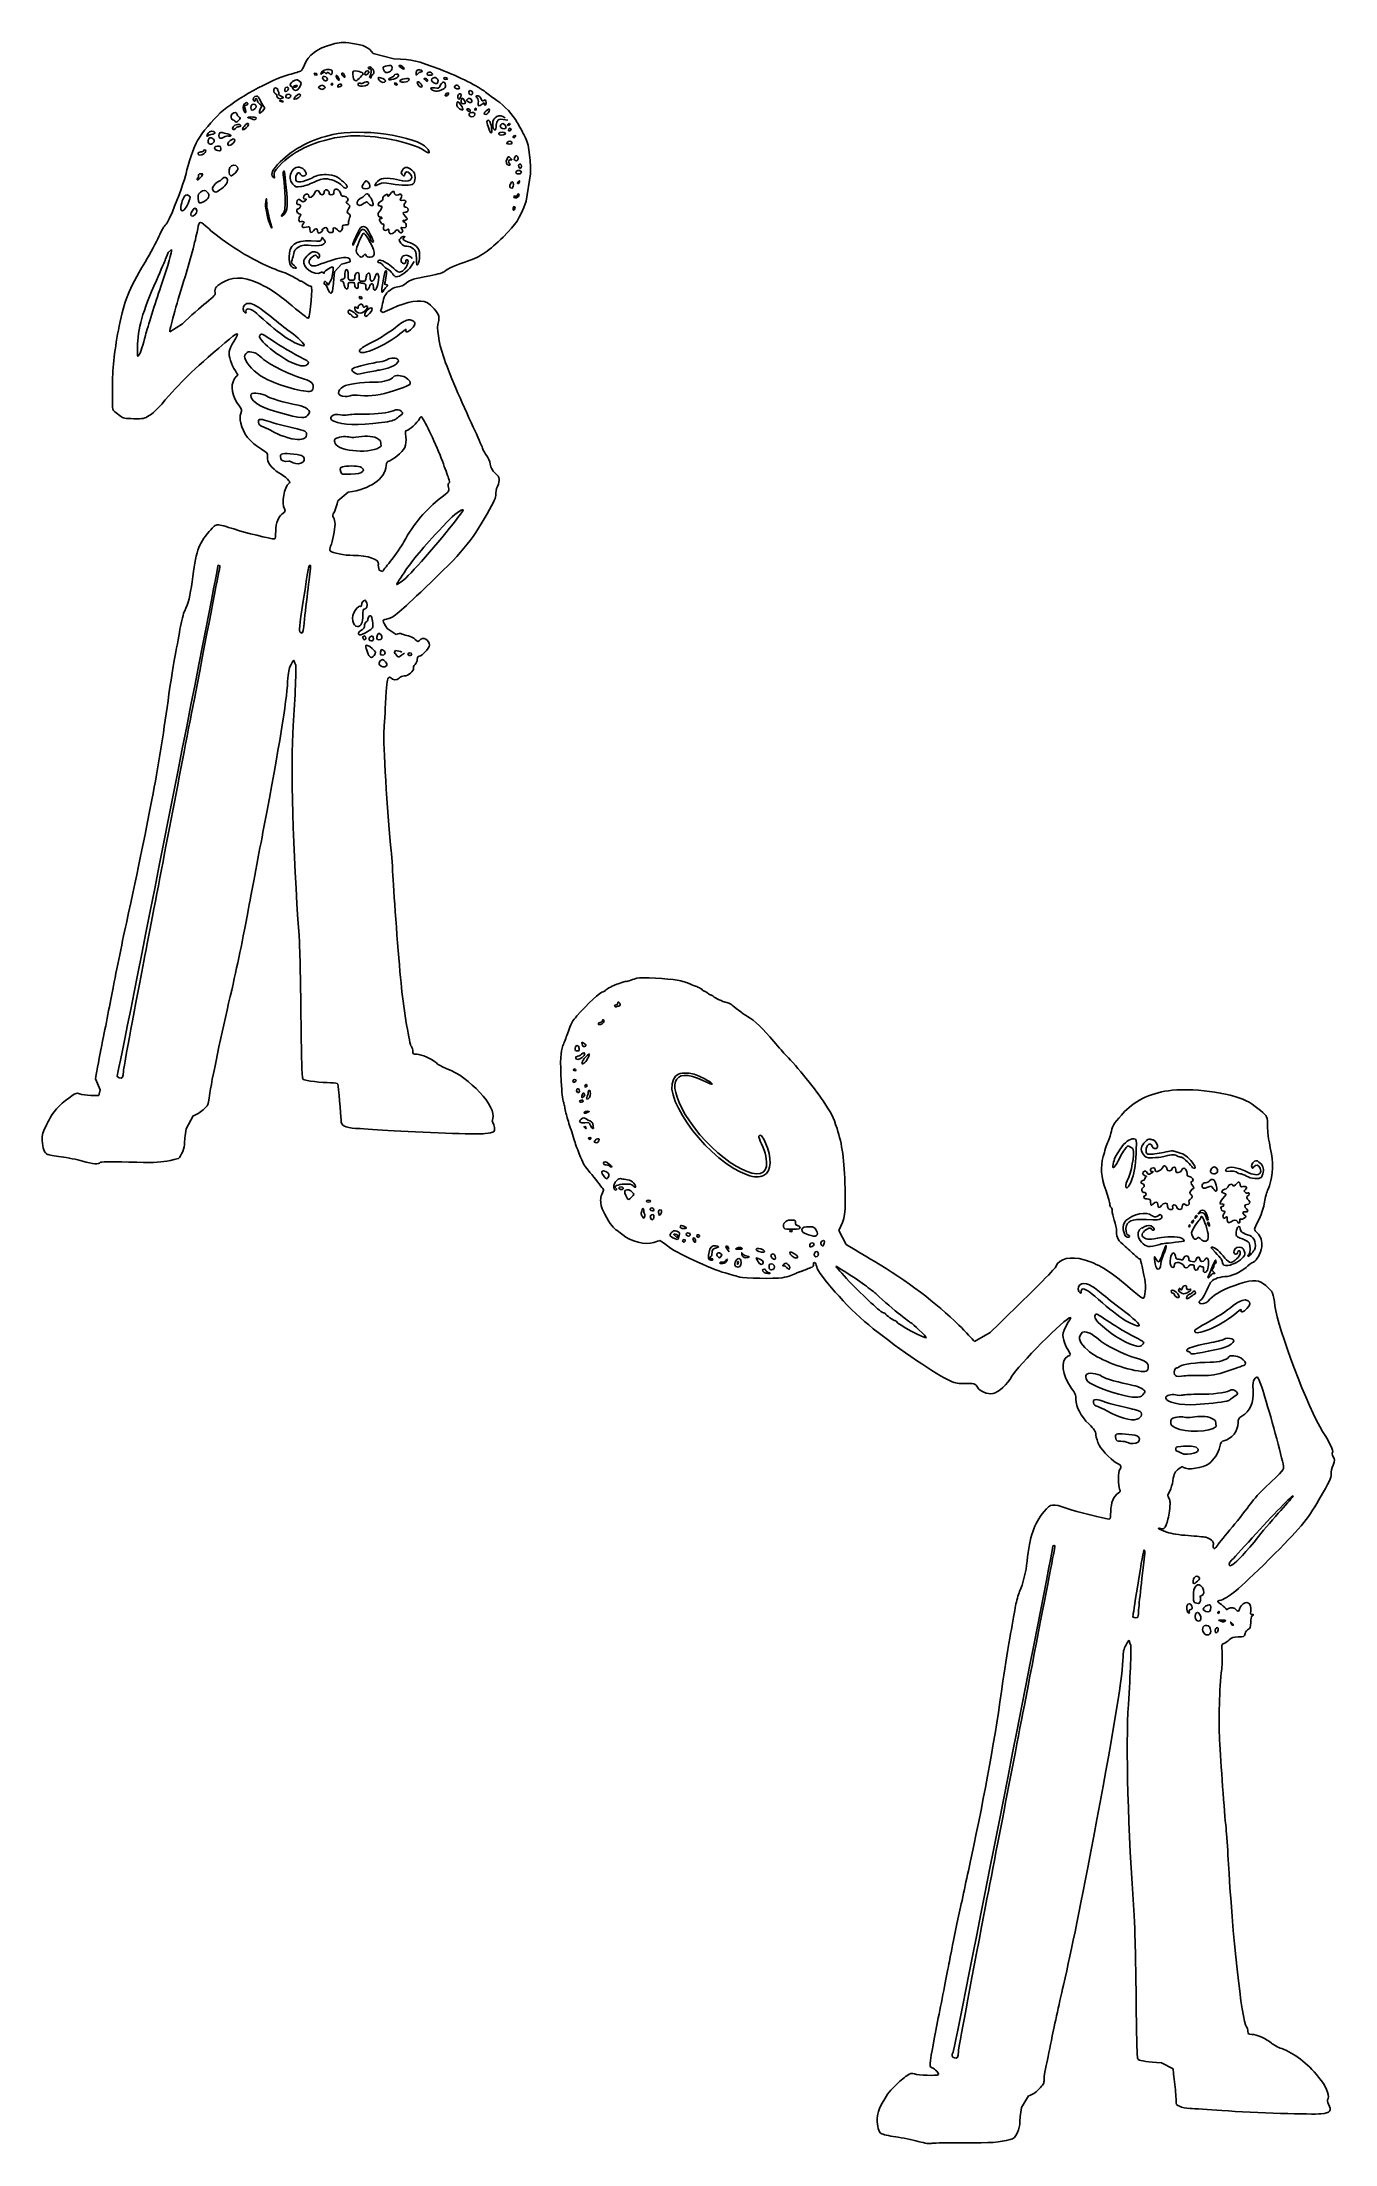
# Model space of a CAD drawing. Header units: millimetres. Extents: x 61 to 288, y 75 to 444.
import ezdxf

# ---------------------------------------------------------------- set-up
doc = ezdxf.new("R2010")
doc.units = ezdxf.units.MM
doc.layers.add('Layer 01', color=12, linetype='Continuous', true_color=0xc80000)

msp = doc.modelspace()

# ---------------------------------------------------------------- linework, layer by layer
at = {"layer": 'Layer 01'}
for p, q in [((122.48, 440.81), (118.86, 441.75)), ((131.74, 434.79), (132.1, 434.86)), ((135.92, 431.88), (135.9, 431.6)), ((138.58, 432.69), (138.36, 432.73)), ((96.53, 431.4), (96.32, 431.4)), ((142.49, 430.06), (141.69, 430.17)), ((145.76, 415.82), (146.49, 420.63)), ((143.58, 414.89), (143.78, 414.87)), ((82.88, 406.85), (83.47, 407.33)), ((110.97, 401.09), (111.62, 402.29)), ((113.31, 404.76), (112.1, 403.45)), ((114.77, 405.7), (114.85, 405.2)), ((126.09, 405.26), (125.56, 404.43)), ((120.6, 396.32), (120.14, 396.54)), ((85.41, 394.31), (83.14, 392.91)), ((120.17, 373.79), (120.25, 372.82)), ((112.65, 363.26), (114.49, 364.75)), ((120.52, 350.85), (119.93, 351.08)), ((122.9, 339.77), (121.34, 340.84)), ((122.58, 336.59), (122.78, 337)), ((124.35, 336.53), (123.83, 336.13)), ((70.13, 261.82), (70.93, 259.87)), ((70.93, 259.87), (70.71, 258.89)), ((86.06, 253.05), (87.27, 255.32)), ((252.27, 249.55), (251.43, 250.01)), ((268.7, 245.53), (268.51, 245.85)), ((166.19, 239.08), (166.36, 238.97)), ((201.91, 232.71), (200.64, 235.19)), ((180.97, 230.14), (181.07, 230.1)), ((181.35, 231.41), (181.01, 231.92)), ((264.12, 222.3), (263.81, 222.65)), ((227.21, 217.26), (224.44, 215.72)), ((266.79, 201.77), (266.87, 200.79)), ((261.19, 195.92), (259.8, 196.59)), ((257.26, 89.11), (259.34, 88.03)), ((232.71, 81.23), (233.94, 83.31))]:
    msp.add_line(p, q, dxfattribs=at)
for points in [[(111.6, 443.35), (109.02, 442.65), (107.46, 441.49), (106.81, 439.76)], [(115.24, 443.52), (113.25, 443.77), (113.14, 443.76), (111.6, 443.35)], [(118.86, 441.75), (118.14, 442.82), (117.22, 443.27), (115.24, 443.52)], [(106.81, 439.76), (106.61, 439.24), (106.33, 438.76), (106.19, 438.68)], [(109.71, 438.33), (109.85, 438.75), (110.55, 439.05), (111.18, 438.95)], [(118.39, 439.08), (118.07, 439.03), (117.94, 439.11), (118.05, 439.29)], [(118.05, 439.29), (118.24, 439.61), (118.86, 439.16), (118.96, 438.63)], [(118.32, 437.81), (118.56, 438.05), (118.61, 439.11), (118.39, 439.08)], [(120.66, 438.97), (120.53, 439.32), (120.59, 439.41), (121.01, 439.51)], [(121.01, 439.51), (121.99, 439.75), (122.19, 439.7), (122.19, 439.23)], [(122.19, 439.23), (122.19, 438.95), (122.01, 438.68), (121.72, 438.53)], [(130.56, 438.98), (126.53, 440.54), (125.95, 440.68), (122.48, 440.81)], [(123.72, 439.3), (123.37, 439.57), (123.32, 439.67), (123.56, 439.67)], [(123.56, 439.67), (123.73, 439.67), (123.98, 439.54), (124.11, 439.38)], [(124.11, 439.38), (124.49, 438.94), (124.26, 438.89), (123.72, 439.3)], [(104.1, 438.04), (100.76, 437.13), (94.74, 433.77), (92.03, 431.32)], [(101.69, 434.74), (101.4, 434.85), (101.3, 435.46), (101.53, 435.69)], [(101.53, 435.69), (101.6, 435.76), (101.79, 435.74), (101.96, 435.64)], [(101.96, 435.64), (102.13, 435.54), (102.19, 435.45), (102.1, 435.45)], [(102.1, 435.45), (102.01, 435.45), (102.04, 435.32), (102.17, 435.16)], [(103.33, 435.44), (103.33, 435.81), (103.71, 435.97), (103.97, 435.7)], [(103.5, 435.06), (103.4, 435.06), (103.33, 435.23), (103.33, 435.44)], [(103.97, 435.7), (104.11, 435.56), (103.75, 435.06), (103.5, 435.06)], [(106.19, 438.68), (106.04, 438.61), (105.1, 438.32), (104.1, 438.04)], [(104.47, 436.02), (104.21, 436.02), (104.25, 436.39), (104.53, 436.68)], [(104.77, 435.64), (104.7, 435.85), (104.57, 436.02), (104.47, 436.02)], [(104.53, 436.68), (104.74, 436.88), (105.11, 437.09), (105.41, 437.16)], [(105.9, 435.73), (105.53, 435.15), (104.94, 435.11), (104.77, 435.64)], [(105.26, 436.16), (105.04, 436.14), (104.87, 436.06), (104.87, 435.98)], [(104.87, 435.98), (104.87, 435.77), (105.4, 435.79), (105.53, 436.01)], [(105.53, 436.01), (105.6, 436.11), (105.47, 436.18), (105.26, 436.16)], [(105.41, 437.16), (105.44, 437.17), (105.64, 437.09), (105.84, 436.98)], [(105.84, 436.98), (106.3, 436.73), (106.32, 436.35), (105.9, 435.73)], [(108.52, 438.14), (108.52, 438.24), (108.61, 438.33), (108.71, 438.33)], [(108.82, 437.94), (108.66, 437.94), (108.52, 438.03), (108.52, 438.14)], [(108.71, 438.33), (108.8, 438.33), (108.94, 438.24), (109.01, 438.14)], [(109.01, 438.14), (109.07, 438.03), (108.99, 437.94), (108.82, 437.94)], [(109.49, 435.64), (109.23, 435.81), (109.23, 435.85), (109.49, 436.02)], [(109.49, 436.02), (109.64, 436.12), (109.82, 436.21), (109.87, 436.21)], [(109.87, 435.45), (109.82, 435.45), (109.64, 435.53), (109.49, 435.64)], [(109.95, 438.32), (109.66, 438.08), (109.63, 438.08), (109.71, 438.33)], [(110.58, 436.93), (110.31, 436.82), (109.81, 437.44), (110.01, 437.64)], [(109.87, 436.21), (109.92, 436.21), (110.1, 436.12), (110.26, 436.02)], [(110.26, 435.64), (110.1, 435.53), (109.92, 435.45), (109.87, 435.45)], [(110.44, 438.34), (110.31, 438.55), (110.22, 438.54), (109.95, 438.32)], [(110.01, 437.64), (110.15, 437.78), (110.15, 437.78), (110.53, 437.64)], [(110.26, 436.02), (110.51, 435.85), (110.51, 435.81), (110.26, 435.64)], [(110.73, 438.32), (110.63, 438.15), (110.55, 438.16), (110.44, 438.34)], [(110.53, 437.64), (110.9, 437.49), (110.93, 437.06), (110.58, 436.93)], [(111.21, 438.24), (110.96, 438.46), (110.83, 438.49), (110.73, 438.32)], [(111.18, 438.95), (111.65, 438.88), (111.72, 438.8), (111.65, 438.4)], [(111.65, 438.4), (111.56, 437.96), (111.53, 437.95), (111.21, 438.24)], [(111.61, 436.21), (111.49, 436.21), (111.45, 436.32), (111.53, 436.44)], [(111.53, 436.44), (111.64, 436.62), (111.69, 436.62), (111.75, 436.44)], [(111.75, 436.44), (111.79, 436.32), (111.73, 436.21), (111.61, 436.21)], [(112.38, 437.73), (112.38, 437.99), (112.43, 437.98), (112.67, 437.67)], [(112.66, 437.18), (112.5, 437.31), (112.38, 437.56), (112.38, 437.73)], [(112.87, 435.9), (112.64, 435.82), (112.59, 435.87), (112.68, 436.1)], [(112.95, 437.11), (112.95, 437.02), (112.82, 437.04), (112.66, 437.18)], [(112.67, 437.67), (112.82, 437.46), (112.95, 437.21), (112.95, 437.11)], [(112.68, 436.1), (112.81, 436.43), (113.33, 436.53), (113.33, 436.21)], [(113.25, 436.02), (113.21, 436.02), (113.04, 435.97), (112.87, 435.9)], [(113.62, 437.75), (113.3, 438.02), (113.24, 438.33), (113.51, 438.33)], [(113.33, 436.21), (113.33, 436.11), (113.3, 436.02), (113.25, 436.02)], [(113.51, 438.33), (113.6, 438.33), (113.73, 438.19), (113.8, 438.03)], [(113.8, 438.03), (113.98, 437.55), (113.94, 437.49), (113.62, 437.75)], [(115.82, 436.98), (115.53, 436.98), (115.28, 437.51), (115.3, 438.11)], [(115.3, 438.11), (115.32, 438.75), (115.32, 438.75), (116.11, 438.63)], [(117.08, 438.32), (117.24, 438.15), (116.15, 436.98), (115.82, 436.98)], [(116.11, 438.63), (116.54, 438.56), (116.98, 438.42), (117.08, 438.32)], [(116.22, 436.32), (116.22, 436.52), (116.34, 436.59), (116.56, 436.52)], [(116.97, 436.02), (116.42, 436.02), (116.22, 436.1), (116.22, 436.32)], [(116.56, 436.52), (116.74, 436.46), (117.02, 436.5), (117.18, 436.6)], [(118.02, 436.66), (118.29, 436.39), (117.68, 436.02), (116.97, 436.02)], [(117.18, 436.6), (117.52, 436.82), (117.84, 436.84), (118.02, 436.66)], [(117.44, 438.01), (117.25, 438.2), (117.54, 438.71), (117.85, 438.71)], [(118.15, 438.55), (118.15, 438.3), (117.58, 437.87), (117.44, 438.01)], [(117.85, 438.71), (118.01, 438.71), (118.15, 438.64), (118.15, 438.55)], [(118.32, 437.47), (118.17, 437.57), (118.17, 437.66), (118.32, 437.81)], [(118.53, 437.65), (118.53, 437.48), (118.44, 437.4), (118.32, 437.47)], [(118.79, 438.06), (118.65, 438), (118.53, 437.82), (118.53, 437.65)], [(118.96, 438.63), (119.02, 438.34), (118.95, 438.12), (118.79, 438.06)], [(119.81, 437.27), (119.67, 437.62), (119.88, 437.64), (120.54, 437.34)], [(120.84, 436.7), (120.59, 436.54), (119.95, 436.9), (119.81, 437.27)], [(120.54, 437.34), (121.06, 437.1), (121.16, 436.89), (120.84, 436.7)], [(121.72, 438.53), (121.2, 438.25), (120.88, 438.38), (120.66, 438.97)], [(122.43, 437.24), (121.54, 436.99), (121.27, 437.25), (122.09, 437.56)], [(122.09, 437.56), (122.35, 437.66), (122.57, 437.83), (122.57, 437.94)], [(123.31, 437.81), (123.27, 437.61), (122.92, 437.39), (122.43, 437.24)], [(122.57, 437.94), (122.57, 438.05), (122.75, 438.14), (122.97, 438.14)], [(122.67, 436.41), (122.6, 436.51), (122.63, 436.6), (122.74, 436.6)], [(122.98, 436.21), (122.87, 436.21), (122.73, 436.3), (122.67, 436.41)], [(122.74, 436.6), (122.85, 436.6), (122.99, 436.51), (123.05, 436.41)], [(122.97, 438.14), (123.24, 438.14), (123.35, 438.03), (123.31, 437.81)], [(123.05, 436.41), (123.12, 436.3), (123.08, 436.21), (122.98, 436.21)], [(123.53, 436.99), (123.53, 437.08), (123.9, 437.23), (124.35, 437.31)], [(124.69, 436.79), (124.14, 436.65), (123.53, 436.76), (123.53, 436.99)], [(124.35, 437.31), (125.02, 437.45), (125.17, 437.42), (125.17, 437.19)], [(125.17, 437.19), (125.17, 437.03), (124.95, 436.85), (124.69, 436.79)], [(126.43, 438.25), (126.42, 438.47), (126.48, 438.71), (126.55, 438.78)], [(126.69, 438.19), (126.45, 437.87), (126.43, 437.88), (126.43, 438.25)], [(126.55, 438.78), (126.74, 438.97), (127.34, 438.93), (127.48, 438.71)], [(126.61, 436.63), (126.61, 436.94), (126.98, 436.78), (127.28, 436.36)], [(127.35, 435.85), (127.13, 435.78), (126.61, 436.33), (126.61, 436.63)], [(127.27, 438.52), (127.09, 438.52), (126.83, 438.37), (126.69, 438.19)], [(127.48, 438.71), (127.54, 438.61), (127.45, 438.52), (127.27, 438.52)], [(127.28, 436.36), (127.49, 436.05), (127.51, 435.9), (127.35, 435.85)], [(128.05, 437.07), (127.72, 437.32), (127.71, 437.36), (128, 437.36)], [(128, 437.36), (128.18, 437.36), (128.35, 437.24), (128.38, 437.07)], [(128.38, 437.07), (128.43, 436.81), (128.4, 436.81), (128.05, 437.07)], [(128.84, 437.94), (128.35, 437.94), (128.21, 438.13), (128.48, 438.4)], [(128.48, 438.4), (128.68, 438.6), (129.16, 438.46), (129.26, 438.19)], [(129.57, 435.19), (128.69, 435.49), (128.76, 435.86), (129.67, 435.71)], [(129.26, 438.19), (129.31, 438.03), (129.15, 437.94), (128.84, 437.94)], [(129.11, 437.07), (129.11, 437.22), (129.22, 437.38), (129.35, 437.43)], [(130.08, 436.5), (129.81, 436.34), (129.11, 436.75), (129.11, 437.07)], [(129.35, 437.43), (129.49, 437.49), (129.61, 437.54), (129.63, 437.54)], [(130.87, 435.36), (130.3, 435.1), (129.97, 435.06), (129.57, 435.19)], [(129.63, 437.54), (129.64, 437.55), (129.8, 437.51), (129.96, 437.44)], [(129.67, 435.71), (130.33, 435.61), (130.47, 435.65), (130.58, 435.95)], [(129.96, 437.44), (130.3, 437.31), (130.38, 436.69), (130.08, 436.5)], [(138.59, 434.99), (137.33, 436), (134.09, 437.62), (130.56, 438.98)], [(130.58, 435.95), (130.92, 436.89), (131.48, 437.02), (131.58, 436.18)], [(131.58, 436.18), (131.62, 435.79), (131.5, 435.64), (130.87, 435.36)], [(131.23, 437.37), (131.23, 437.47), (131.35, 437.56), (131.51, 437.56)], [(131.63, 437.18), (131.41, 437.18), (131.23, 437.26), (131.23, 437.37)], [(131.51, 437.56), (131.66, 437.56), (131.84, 437.47), (131.9, 437.37)], [(131.9, 437.37), (131.97, 437.26), (131.84, 437.18), (131.63, 437.18)], [(133.53, 435.58), (133.14, 435.68), (133.06, 435.86), (133.28, 436.08)], [(133.28, 436.08), (133.48, 436.28), (133.66, 436.24), (133.9, 435.95)], [(133.9, 435.95), (134.17, 435.62), (134.01, 435.46), (133.53, 435.58)], [(96.32, 431.4), (95.97, 431.99), (95.94, 432.59), (96.25, 432.9)], [(96.57, 432.69), (96.26, 432.61), (96.2, 432.49), (96.31, 432.23)], [(96.25, 432.9), (96.52, 433.18), (96.72, 433.2), (96.87, 432.96)], [(96.31, 432.23), (96.39, 432.04), (96.49, 431.67), (96.53, 431.4)], [(96.87, 432.96), (96.93, 432.87), (96.79, 432.75), (96.57, 432.69)], [(97.61, 431.79), (97.29, 431.79), (97.29, 432.69), (97.6, 432.8)], [(97.6, 432.8), (97.94, 432.92), (98.33, 432.75), (98.33, 432.48)], [(98.33, 432.48), (98.33, 432.17), (97.93, 431.79), (97.61, 431.79)], [(97.93, 433.45), (97.64, 433.74), (97.92, 434.29), (98.36, 434.29)], [(98.13, 433.58), (98.13, 433.35), (98.07, 433.31), (97.93, 433.45)], [(98.33, 433.9), (98.22, 433.9), (98.13, 433.76), (98.13, 433.58)], [(98.52, 433.54), (98.52, 433.74), (98.43, 433.9), (98.33, 433.9)], [(98.36, 434.29), (98.61, 434.29), (98.83, 434.05), (99.03, 433.57)], [(98.95, 432.89), (98.71, 433.05), (98.52, 433.34), (98.52, 433.54)], [(98.9, 431.46), (98.9, 431.64), (99.01, 431.97), (99.14, 432.19)], [(99.42, 431.64), (99, 431.22), (98.9, 431.18), (98.9, 431.46)], [(99.14, 432.19), (99.35, 432.54), (99.33, 432.63), (98.95, 432.89)], [(99.03, 433.57), (99.19, 433.17), (99.46, 432.69), (99.63, 432.5)], [(99.63, 432.5), (99.91, 432.18), (99.9, 432.12), (99.42, 431.64)], [(101.98, 434.29), (101.98, 434.48), (101.85, 434.68), (101.69, 434.74)], [(102.91, 433.89), (102.48, 433.65), (101.98, 433.86), (101.98, 434.29)], [(102.17, 435.16), (102.3, 435.01), (102.34, 434.79), (102.28, 434.68)], [(102.28, 434.68), (102.21, 434.57), (102.39, 434.39), (102.69, 434.28)], [(102.71, 433.32), (102.4, 433.44), (102.36, 433.5), (102.6, 433.51)], [(102.6, 433.51), (102.77, 433.51), (102.97, 433.43), (103.04, 433.33)], [(102.69, 434.28), (103.15, 434.1), (103.19, 434.04), (102.91, 433.89)], [(103.04, 433.33), (103.11, 433.21), (103, 433.2), (102.71, 433.32)], [(103.95, 433.94), (103.49, 433.87), (103.33, 434.37), (103.76, 434.55)], [(103.76, 434.55), (104.13, 434.69), (104.39, 434.58), (104.39, 434.27)], [(104.39, 434.27), (104.39, 434.12), (104.19, 433.97), (103.95, 433.94)], [(105.08, 433.71), (104.88, 433.71), (104.93, 433.85), (105.25, 434.19)], [(106.11, 434.49), (106.24, 434.28), (105.49, 433.71), (105.08, 433.71)], [(105.25, 434.19), (105.74, 434.71), (105.94, 434.78), (106.11, 434.49)], [(131.74, 434.32), (131.4, 434.26), (131.4, 434.27), (131.74, 434.79)], [(132.1, 434.86), (132.1, 434.56), (131.97, 434.37), (131.74, 434.32)], [(133.54, 432.85), (133.54, 433.52), (133.82, 433.44), (134.31, 432.64)], [(134.03, 432.05), (133.72, 432.25), (133.54, 432.55), (133.54, 432.85)], [(133.9, 433.71), (133.7, 433.71), (133.67, 434.36), (133.86, 434.55)], [(133.86, 434.55), (134.05, 434.73), (134.31, 434.7), (134.31, 434.5)], [(134.31, 434.5), (134.31, 434.16), (134.07, 433.71), (133.9, 433.71)], [(134.31, 432.64), (134.81, 431.84), (134.7, 431.61), (134.03, 432.05)], [(134.31, 433.42), (134.31, 434), (134.6, 434.05), (134.88, 433.53)], [(134.69, 432.94), (134.41, 432.94), (134.31, 433.07), (134.31, 433.42)], [(134.88, 433.53), (135.16, 433.01), (135.13, 432.94), (134.69, 432.94)], [(135.9, 431.6), (135.47, 431.6), (135.19, 431.84), (135.4, 432.04)], [(135.49, 433.31), (135.34, 433.4), (135.28, 433.58), (135.36, 433.7)], [(135.36, 433.7), (135.56, 434.02), (136.12, 433.87), (136.2, 433.47)], [(135.4, 432.04), (135.46, 432.11), (135.69, 432.03), (135.92, 431.88)], [(136.2, 433.47), (136.27, 433.11), (135.92, 433.03), (135.49, 433.31)], [(135.85, 434.58), (135.56, 434.76), (135.62, 435.25), (135.92, 435.25)], [(136.3, 434.97), (136.42, 434.65), (136.14, 434.4), (135.85, 434.58)], [(135.92, 435.25), (136.07, 435.25), (136.24, 435.12), (136.3, 434.97)], [(136.81, 431.79), (136.69, 431.79), (136.66, 431.89), (136.74, 432.02)], [(136.74, 432.02), (136.85, 432.2), (136.9, 432.2), (136.96, 432.02)], [(136.96, 432.02), (137, 431.89), (136.94, 431.79), (136.81, 431.79)], [(137.12, 433.95), (136.89, 434.18), (136.87, 434.28), (137.05, 434.34)], [(137.05, 434.34), (137.36, 434.45), (137.72, 434.16), (137.88, 433.68)], [(137.31, 433.1), (137.39, 433.46), (137.32, 433.75), (137.12, 433.95)], [(138, 432.88), (137.46, 432.39), (137.19, 432.48), (137.31, 433.1)], [(137.88, 433.68), (137.97, 433.39), (138.05, 433.35), (138.27, 433.53)], [(138.36, 432.73), (138.35, 433.17), (138.33, 433.18), (138, 432.88)], [(138.63, 431.02), (138.25, 431.02), (138.28, 431.4), (138.69, 431.71)], [(138.27, 433.53), (138.64, 433.84), (138.85, 433.26), (138.58, 432.69)], [(140.56, 433.52), (140.03, 433.88), (139.14, 434.54), (138.59, 434.99)], [(139.31, 431.87), (139.31, 431.56), (138.88, 431.02), (138.63, 431.02)], [(138.69, 431.71), (139.04, 431.98), (139.31, 432.05), (139.31, 431.87)], [(144.16, 429.65), (143.4, 431.04), (141.99, 432.56), (140.56, 433.52)], [(92.03, 431.32), (90.7, 430.11), (88.79, 427.81), (88.01, 426.48)], [(89.87, 427.77), (90.09, 428.17), (90.98, 428.22), (91.07, 427.84)], [(91.78, 427.34), (91.78, 427.79), (91.97, 427.96), (92.35, 427.86)], [(94.24, 430.11), (93.85, 430.25), (93.79, 430.83), (94.13, 431.17)], [(94.67, 428.61), (94.34, 428.22), (94.04, 428.45), (94.29, 428.91)], [(94.13, 431.17), (94.48, 431.52), (94.89, 431.45), (95, 431.03)], [(94.71, 429.78), (94.63, 429.9), (94.42, 430.04), (94.24, 430.11)], [(94.29, 428.91), (94.5, 429.3), (95.63, 429.46), (95.63, 429.09)], [(95.27, 428.9), (95.07, 428.9), (94.8, 428.77), (94.67, 428.61)], [(95.25, 430.01), (94.99, 429.74), (94.8, 429.65), (94.71, 429.78)], [(95, 431.03), (95.05, 430.83), (95.22, 430.61), (95.37, 430.55)], [(95.37, 430.55), (95.6, 430.47), (95.58, 430.37), (95.25, 430.01)], [(95.63, 429.09), (95.63, 428.99), (95.47, 428.9), (95.27, 428.9)], [(95.99, 428.36), (95.88, 428.4), (95.98, 428.67), (96.21, 428.95)], [(96.98, 429.29), (96.98, 429), (96.22, 428.29), (95.99, 428.36)], [(96.21, 428.95), (96.63, 429.49), (96.98, 429.64), (96.98, 429.29)], [(96.98, 430.49), (96.7, 430.54), (96.88, 430.59), (97.41, 430.61)], [(97.69, 430.21), (97.56, 430.32), (97.24, 430.44), (96.98, 430.49)], [(97.41, 430.61), (97.91, 430.62), (98.33, 430.55), (98.33, 430.45)], [(98.33, 430.45), (98.33, 430.15), (97.94, 430.01), (97.69, 430.21)], [(111.8, 427.53), (114.08, 428.01), (117.93, 428.06), (120.7, 427.64)], [(136.22, 430.63), (135.82, 430.63), (135.58, 430.93), (135.75, 431.21)], [(135.75, 431.21), (135.88, 431.42), (136.48, 431.47), (136.67, 431.29)], [(136.67, 431.29), (136.88, 431.08), (136.58, 430.63), (136.22, 430.63)], [(139.52, 427.85), (139.28, 428.11), (138.75, 429.74), (138.86, 429.91)], [(138.86, 429.91), (139.04, 430.21), (139.28, 430.04), (139.48, 429.45)], [(139.48, 429.45), (139.74, 428.71), (139.77, 427.59), (139.52, 427.85)], [(139.85, 429.4), (139.8, 430.65), (141.07, 431.25), (142.03, 430.44)], [(139.99, 428.51), (139.93, 428.61), (139.87, 429.01), (139.85, 429.4)], [(140.47, 428.91), (140.47, 428.34), (140.22, 428.13), (139.99, 428.51)], [(140.68, 429.9), (140.56, 429.68), (140.47, 429.24), (140.47, 428.91)], [(141.69, 430.17), (141.01, 430.27), (140.86, 430.23), (140.68, 429.9)], [(140.95, 427.76), (141.1, 427.99), (141.95, 427.99), (142.09, 427.77)], [(141.84, 428.52), (141.32, 428.52), (140.99, 428.96), (141.28, 429.25)], [(141.28, 429.25), (141.56, 429.54), (141.68, 429.54), (141.97, 429.25)], [(141.97, 429.25), (142.31, 428.9), (142.24, 428.52), (141.84, 428.52)], [(142.56, 429.09), (142.45, 429.09), (142.42, 429.18), (142.49, 429.29)], [(142.49, 429.29), (142.55, 429.39), (142.69, 429.48), (142.8, 429.48)], [(142.97, 428.23), (142.68, 428.05), (142.5, 428.23), (142.68, 428.52)], [(142.87, 429.29), (142.81, 429.18), (142.67, 429.09), (142.56, 429.09)], [(142.68, 428.52), (142.77, 428.66), (142.88, 428.68), (143.01, 428.55)], [(142.8, 429.48), (142.9, 429.48), (142.94, 429.39), (142.87, 429.29)], [(143.01, 428.55), (143.13, 428.43), (143.12, 428.32), (142.97, 428.23)], [(145.35, 427.53), (145.06, 428.02), (144.53, 428.97), (144.16, 429.65)], [(88.01, 426.48), (87.43, 425.49), (86.28, 422.17), (86.02, 420.72)], [(88.13, 424.19), (88.13, 424.37), (88.31, 424.48), (88.61, 424.48)], [(89.47, 424.64), (89.47, 424.35), (88.88, 423.91), (88.46, 423.9)], [(88.61, 424.48), (88.87, 424.48), (89.09, 424.56), (89.09, 424.67)], [(89.09, 424.67), (89.09, 424.77), (89.18, 424.86), (89.28, 424.86)], [(89.28, 424.86), (89.39, 424.86), (89.47, 424.76), (89.47, 424.64)], [(89.91, 427.32), (89.61, 427.08), (89.6, 427.26), (89.87, 427.77)], [(90.82, 426.11), (90.34, 425.53), (89.66, 425.98), (89.93, 426.69)], [(90.63, 427.58), (90.36, 427.55), (90.04, 427.43), (89.91, 427.32)], [(89.93, 426.69), (89.99, 426.85), (90.16, 426.98), (90.31, 426.98)], [(90.31, 426.98), (90.46, 426.98), (90.69, 426.85), (90.82, 426.69)], [(91.07, 427.84), (91.09, 427.74), (90.89, 427.62), (90.63, 427.58)], [(91.91, 424.67), (90.98, 424.67), (90.66, 425.37), (91.54, 425.47)], [(90.82, 426.69), (91.01, 426.46), (91.01, 426.34), (90.82, 426.11)], [(91.54, 425.47), (91.97, 425.52), (92.08, 425.45), (92.13, 425.1)], [(92.67, 427.07), (92.13, 426.72), (91.78, 426.82), (91.78, 427.34)], [(92.13, 425.1), (92.17, 424.82), (92.09, 424.67), (91.91, 424.67)], [(92.35, 427.86), (92.51, 427.81), (92.93, 427.72), (93.27, 427.65)], [(93.52, 427.26), (93.31, 427.33), (92.94, 427.25), (92.67, 427.07)], [(93.58, 425.63), (93.17, 425.63), (93.28, 426.13), (93.76, 426.46)], [(93.27, 427.65), (93.62, 427.58), (93.9, 427.44), (93.9, 427.33)], [(93.9, 427.33), (93.9, 427.23), (93.73, 427.2), (93.52, 427.26)], [(94.58, 426.58), (94.72, 426.35), (93.97, 425.63), (93.58, 425.63)], [(93.76, 426.46), (94.28, 426.83), (94.42, 426.85), (94.58, 426.58)], [(114.87, 427.29), (109.95, 426.99), (104.89, 424.85), (102.28, 421.94)], [(102.54, 422.75), (104.83, 425.03), (108.23, 426.78), (111.8, 427.53)], [(127.8, 424.74), (125.58, 426.23), (118.99, 427.53), (114.87, 427.29)], [(120.7, 427.64), (124.9, 427.02), (127.41, 426.21), (128.25, 425.2)], [(128.25, 425.2), (129.04, 424.27), (128.83, 424.05), (127.8, 424.74)], [(141.03, 427.47), (140.93, 427.53), (140.89, 427.66), (140.95, 427.76)], [(142.09, 427.77), (142.22, 427.56), (141.3, 427.3), (141.03, 427.47)], [(142.76, 425.87), (142.31, 425.88), (142.24, 425.93), (142.41, 426.14)], [(142.41, 426.14), (142.7, 426.48), (143.09, 426.47), (143.22, 426.12)], [(143.22, 426.12), (143.3, 425.92), (143.18, 425.85), (142.76, 425.87)], [(143.52, 426.98), (143.42, 426.98), (143.38, 427.06), (143.45, 427.17)], [(143.45, 427.17), (143.51, 427.28), (143.65, 427.36), (143.76, 427.36)], [(143.83, 427.17), (143.77, 427.06), (143.63, 426.98), (143.52, 426.98)], [(143.76, 427.36), (143.87, 427.36), (143.9, 427.28), (143.83, 427.17)], [(146.49, 420.63), (146.49, 424.06), (146.15, 426.14), (145.35, 427.53)], [(86.02, 420.72), (85.87, 419.89), (84.63, 416.41), (83.62, 413.99)], [(88.46, 423.9), (88.28, 423.9), (88.13, 424.03), (88.13, 424.19)], [(88.2, 420.33), (88.13, 420.5), (88.26, 420.62), (88.55, 420.66)], [(88.55, 420.66), (89.1, 420.74), (89.05, 420.45), (88.42, 419.86)], [(93.86, 420.29), (93.53, 420.4), (93.44, 421.28), (93.7, 421.77)], [(93.7, 421.77), (93.97, 422.27), (94.78, 422.29), (95.05, 421.8)], [(94.67, 420.82), (94.36, 420.48), (93.99, 420.24), (93.86, 420.29)], [(95.05, 421.8), (95.2, 421.5), (95.13, 421.31), (94.67, 420.82)], [(101.3, 420.07), (100.79, 420.58), (101.17, 421.39), (102.54, 422.75)], [(102.28, 421.94), (101.5, 421.07), (101.39, 420.85), (101.49, 420.35)], [(103.18, 419.56), (103.07, 420.2), (103.04, 420.84), (103.1, 421)], [(103.1, 421), (103.25, 421.39), (103.27, 421.28), (103.6, 418.22)], [(104.79, 418.8), (104.18, 419.45), (104.14, 420.29), (104.67, 421.16)], [(104.67, 421.16), (105.16, 421.96), (106.11, 422.03), (106.78, 421.31)], [(106.09, 420.53), (105.8, 421.3), (105.11, 420.44), (105.29, 419.54)], [(106.78, 421.31), (107.04, 421.04), (107.18, 420.71), (107.11, 420.54)], [(123.47, 419.53), (125.1, 419.02), (126.22, 419.68), (125.35, 420.64)], [(123.99, 420.47), (123.69, 420.78), (123.69, 420.83), (123.99, 421.29)], [(123.99, 421.29), (124.4, 421.91), (124.89, 421.91), (125.63, 421.28)], [(124.43, 420.58), (124.32, 420.18), (124.29, 420.17), (123.99, 420.47)], [(125.35, 420.64), (124.9, 421.13), (124.57, 421.11), (124.43, 420.58)], [(125.63, 421.28), (126.13, 420.87), (126.23, 420.65), (126.23, 419.96)], [(142.7, 422.17), (142.25, 422.17), (142.1, 422.67), (142.37, 423.26)], [(142.37, 423.26), (142.59, 423.75), (142.6, 423.75), (142.99, 423.39)], [(143.09, 423.09), (142.69, 423.16), (142.5, 422.78), (142.78, 422.45)], [(142.78, 422.45), (142.97, 422.22), (142.95, 422.17), (142.7, 422.17)], [(142.99, 423.39), (143.26, 423.14), (143.29, 423.05), (143.09, 423.09)], [(144.06, 422.94), (143.65, 422.94), (143.54, 423.15), (143.75, 423.54)], [(143.75, 423.54), (143.98, 423.98), (144.31, 423.84), (144.31, 423.31)], [(144.41, 420.63), (143.94, 420.63), (143.8, 420.81), (144.06, 421.08)], [(144.31, 423.31), (144.31, 423.1), (144.2, 422.94), (144.06, 422.94)], [(144.06, 421.08), (144.3, 421.32), (144.89, 421.2), (144.89, 420.92)], [(144.72, 421.59), (144.5, 421.59), (144.3, 422.09), (144.46, 422.24)], [(144.89, 420.92), (144.89, 420.74), (144.71, 420.63), (144.41, 420.63)], [(144.46, 422.24), (144.69, 422.48), (144.89, 422.35), (144.89, 421.97)], [(144.89, 421.97), (144.89, 421.76), (144.81, 421.59), (144.72, 421.59)], [(85.5, 416.26), (85.8, 416.98), (86.07, 417.11), (86.57, 416.79)], [(87.94, 419.62), (87.94, 419.74), (88.02, 419.89), (88.12, 419.95)], [(88.42, 419.86), (88.15, 419.61), (87.94, 419.5), (87.94, 419.62)], [(88.12, 419.95), (88.22, 420.01), (88.26, 420.18), (88.2, 420.33)], [(88.13, 416.39), (88.13, 416.95), (88.24, 417.22), (88.56, 417.44)], [(88.56, 417.44), (89.1, 417.82), (89.37, 417.82), (89.75, 417.44)], [(89.75, 417.44), (90.28, 416.91), (90, 416.19), (89.08, 415.71)], [(90.86, 417.62), (90.57, 417.91), (90.56, 417.99), (90.83, 418.47)], [(90.83, 418.47), (90.99, 418.76), (91.35, 419.1), (91.62, 419.23)], [(91.96, 417.81), (91.23, 417.32), (91.17, 417.31), (90.86, 417.62)], [(91.62, 419.23), (91.9, 419.36), (92.23, 419.6), (92.37, 419.77)], [(93.29, 419.61), (93.38, 419.11), (92.86, 418.4), (91.96, 417.81)], [(92.37, 419.77), (92.68, 420.15), (93.2, 420.05), (93.29, 419.61)], [(101.49, 420.35), (101.6, 419.82), (101.58, 419.79), (101.3, 420.07)], [(103.4, 416.27), (103.38, 417.45), (103.28, 418.93), (103.18, 419.56)], [(103.6, 418.22), (103.91, 415.33), (103.82, 414.15), (103.23, 413.5)], [(106.15, 418.39), (105.37, 418.28), (105.23, 418.32), (104.79, 418.8)], [(105.29, 419.54), (105.4, 419), (106.52, 419.15), (108.07, 419.9)], [(107.11, 420.54), (106.96, 420.16), (106.24, 420.15), (106.09, 420.53)], [(108.53, 419.19), (107.71, 418.81), (106.64, 418.46), (106.15, 418.39)], [(106.94, 416.2), (106.53, 416.2), (106.5, 416.64), (106.88, 416.96)], [(106.88, 416.96), (107.2, 417.23), (107.56, 417.08), (107.56, 416.69)], [(107.56, 416.69), (107.56, 416.22), (108.36, 416.62), (108.56, 417.19)], [(108.07, 419.9), (109.18, 420.43), (109.58, 420.52), (110.59, 420.49)], [(110.87, 419.74), (110.17, 419.85), (109.8, 419.76), (108.53, 419.19)], [(108.56, 417.19), (108.78, 417.83), (109.28, 417.92), (109.43, 417.36)], [(109.43, 417.36), (109.56, 416.85), (110.26, 416.84), (110.26, 417.34)], [(110.26, 417.34), (110.26, 417.54), (110.36, 417.75), (110.5, 417.8)], [(110.5, 417.8), (110.83, 417.92), (111.26, 417.54), (111.14, 417.23)], [(110.59, 420.49), (111.24, 420.47), (112.04, 420.32), (112.36, 420.15)], [(113.41, 418.53), (112.91, 419.09), (111.86, 419.59), (110.87, 419.74)], [(111.14, 417.23), (111.07, 417.06), (111.19, 416.97), (111.51, 416.97)], [(111.51, 416.97), (111.89, 416.97), (111.99, 417.07), (111.99, 417.45)], [(111.99, 417.45), (111.99, 418.32), (113, 418), (113.17, 417.07)], [(112.36, 420.15), (113.18, 419.73), (114.3, 418.71), (114.3, 418.39)], [(113.17, 417.07), (113.22, 416.82), (113.4, 416.69), (113.7, 416.69)], [(114.3, 418.39), (114.3, 418), (113.83, 418.07), (113.41, 418.53)], [(117.57, 418.03), (117, 418.03), (116.9, 418.09), (116.96, 418.41)], [(116.96, 418.41), (117, 418.63), (117.16, 418.95), (117.33, 419.14)], [(117.33, 419.14), (117.61, 419.46), (117.65, 419.46), (117.99, 419.15)], [(117.36, 416.86), (117.71, 417.28), (117.87, 417.24), (118.31, 416.62)], [(118.3, 418.43), (118.25, 418.11), (118.1, 418.03), (117.57, 418.03)], [(117.99, 419.15), (118.19, 418.97), (118.33, 418.64), (118.3, 418.43)], [(119.93, 418.82), (119.03, 418.39), (118.93, 418.55), (119.65, 419.27)], [(119.65, 419.27), (120.16, 419.79), (120.36, 419.86), (121.34, 419.86)], [(122.02, 418.89), (120.76, 419.11), (120.53, 419.11), (119.93, 418.82)], [(120.95, 416.87), (121.38, 417.15), (121.42, 417.15), (121.42, 416.83)], [(121.34, 419.86), (121.94, 419.86), (122.9, 419.71), (123.47, 419.53)], [(121.42, 416.83), (121.43, 416.56), (121.51, 416.6), (121.82, 417.02)], [(121.82, 417.02), (122.2, 417.52), (122.57, 417.71), (122.57, 417.4)], [(125.91, 418.87), (125.51, 418.54), (123.93, 418.55), (122.02, 418.89)], [(122.57, 417.4), (122.58, 416.95), (122.92, 416.75), (123.32, 416.96)], [(123.32, 416.96), (123.65, 417.14), (123.75, 417.12), (123.85, 416.88)], [(123.85, 416.88), (123.91, 416.72), (123.85, 416.45), (123.72, 416.3)], [(126.23, 419.96), (126.23, 419.43), (126.11, 419.04), (125.91, 418.87)], [(143.24, 418.13), (142.85, 418.13), (142.74, 418.46), (142.96, 418.89)], [(142.96, 418.89), (143.26, 419.45), (143.48, 419.37), (143.48, 418.7)], [(143.48, 418.7), (143.48, 418.36), (143.38, 418.13), (143.24, 418.13)], [(143.82, 416.72), (143.97, 416.66), (144.15, 416.76), (144.22, 416.94)], [(144.28, 418.9), (144.16, 418.9), (144.18, 419.02), (144.34, 419.21)], [(144.22, 416.94), (144.33, 417.19), (144.38, 417.2), (144.46, 417)], [(144.55, 419.21), (144.52, 419.04), (144.4, 418.9), (144.28, 418.9)], [(144.46, 417), (144.51, 416.85), (144.43, 416.66), (144.29, 416.57)], [(144.34, 419.21), (144.58, 419.49), (144.6, 419.49), (144.55, 419.21)], [(83.62, 413.99), (83.13, 412.8), (82.52, 411.7), (82.24, 411.47)], [(85.23, 414.19), (84.96, 414.35), (85.09, 415.26), (85.5, 416.26)], [(86.52, 415.79), (86.11, 414.75), (85.52, 414.01), (85.23, 414.19)], [(86.57, 416.79), (86.81, 416.64), (86.8, 416.5), (86.52, 415.79)], [(86.95, 413.26), (86.81, 413.4), (86.84, 413.64), (87.06, 414.08)], [(87.9, 414.16), (87.97, 413.66), (87.24, 412.97), (86.95, 413.26)], [(87.06, 414.08), (87.4, 414.73), (87.8, 414.77), (87.9, 414.16)], [(89.08, 415.71), (88.33, 415.33), (88.13, 415.48), (88.13, 416.39)], [(100.96, 411.29), (100.31, 412.71), (99.84, 414.88), (100, 415.72)], [(100, 415.72), (100.14, 416.48), (100.15, 416.47), (100.17, 415.41)], [(100.17, 415.41), (100.18, 414.82), (100.44, 413.48), (100.75, 412.43)], [(102.79, 413.22), (102.73, 413.27), (102.86, 413.5), (103.06, 413.72)], [(103.23, 413.5), (103.04, 413.29), (102.84, 413.16), (102.79, 413.22)], [(103.06, 413.72), (103.38, 414.08), (103.42, 414.41), (103.4, 416.27)], [(105.88, 413.63), (105.41, 413.76), (105.27, 414.47), (105.71, 414.47)], [(105.45, 415.61), (105.45, 416.14), (105.8, 416.29), (106.19, 415.93)], [(105.81, 415.24), (105.58, 415.24), (105.45, 415.37), (105.45, 415.61)], [(105.71, 414.47), (105.86, 414.47), (106.02, 414.64), (106.08, 414.85)], [(106.08, 414.85), (106.15, 415.14), (106.08, 415.24), (105.81, 415.24)], [(105.83, 412.59), (105.83, 412.84), (105.94, 413.15), (106.07, 413.28)], [(106.07, 413.28), (106.26, 413.47), (106.22, 413.54), (105.88, 413.63)], [(106.19, 415.93), (106.49, 415.66), (106.57, 415.66), (106.9, 415.91)], [(106.9, 415.91), (107.24, 416.16), (107.24, 416.19), (106.94, 416.2)], [(113.7, 416.69), (114.29, 416.68), (114.71, 416.08), (114.3, 415.82)], [(114.3, 415.82), (114.05, 415.66), (114.07, 415.59), (114.43, 415.34)], [(114.53, 414.47), (114.22, 413.93), (114.22, 413.9), (114.58, 413.63)], [(114.43, 415.34), (114.84, 415.05), (114.84, 415.02), (114.53, 414.47)], [(114.58, 413.63), (114.9, 413.39), (114.93, 413.29), (114.73, 412.9)], [(116.33, 415.11), (115.84, 415.3), (115.98, 415.97), (116.57, 416.28)], [(117.18, 415.4), (116.88, 415.18), (116.5, 415.05), (116.33, 415.11)], [(116.57, 416.28), (116.87, 416.43), (117.23, 416.7), (117.36, 416.86)], [(118.06, 415.42), (117.72, 415.79), (117.71, 415.79), (117.18, 415.4)], [(118.68, 415.05), (118.52, 415.05), (118.24, 415.22), (118.06, 415.42)], [(118.31, 416.62), (118.85, 415.87), (119.04, 415.05), (118.68, 415.05)], [(120.12, 413.05), (119.7, 413.02), (119.55, 413.71), (119.92, 413.98)], [(120.13, 414.98), (119.58, 414.93), (119.62, 415.53), (120.18, 415.79)], [(119.92, 413.98), (120.08, 414.09), (120.26, 414.37), (120.34, 414.59)], [(120.34, 414.59), (120.44, 414.91), (120.39, 415), (120.13, 414.98)], [(120.18, 415.79), (120.49, 415.93), (120.64, 416.12), (120.58, 416.29)], [(120.58, 416.29), (120.52, 416.44), (120.68, 416.69), (120.95, 416.87)], [(123.72, 416.3), (123.48, 416), (123.63, 415.92), (124.24, 415.99)], [(124.48, 413.89), (124, 413.89), (124.01, 413.73), (124.54, 413.17)], [(124.5, 415.53), (124.19, 415.34), (124.26, 414.66), (124.57, 414.78)], [(124.24, 415.99), (124.55, 416.03), (124.74, 415.68), (124.5, 415.53)], [(124.97, 414.07), (124.91, 413.97), (124.69, 413.89), (124.48, 413.89)], [(124.57, 414.78), (124.85, 414.88), (125.14, 414.36), (124.97, 414.07)], [(141.68, 409.54), (144.09, 411.97), (144.44, 412.5), (145.76, 415.82)], [(143.64, 414.31), (143.39, 414.06), (143.35, 414.49), (143.58, 414.89)], [(143.54, 416.61), (143.54, 416.72), (143.67, 416.77), (143.82, 416.72)], [(144.29, 416.57), (143.92, 416.33), (143.54, 416.35), (143.54, 416.61)], [(143.78, 414.87), (143.75, 414.61), (143.69, 414.36), (143.64, 414.31)], [(81.23, 409.63), (80.82, 408.73), (79.73, 406.71), (78.81, 405.14)], [(82.24, 411.47), (82.1, 411.35), (81.64, 410.53), (81.23, 409.63)], [(85.83, 402.54), (86.83, 405.76), (87.84, 409.62), (88.06, 411)], [(88.06, 411), (88.28, 412.45), (88.45, 412.45), (90.05, 410.96)], [(90.05, 410.96), (90.84, 410.22), (92.65, 408.85), (94.06, 407.91)], [(100.75, 412.43), (101.09, 411.26), (101.17, 410.82), (100.96, 411.29)], [(106.2, 412.25), (105.91, 412.16), (105.83, 412.23), (105.83, 412.59)], [(106.6, 411.87), (106.92, 412.07), (106.6, 412.38), (106.2, 412.25)], [(106.41, 411.45), (106.41, 411.62), (106.5, 411.81), (106.6, 411.87)], [(107.08, 411.28), (106.55, 411.18), (106.41, 411.22), (106.41, 411.45)], [(107.75, 410.93), (107.75, 411.37), (107.7, 411.4), (107.08, 411.28)], [(108.37, 410.61), (108.07, 410.13), (107.75, 410.29), (107.75, 410.93)], [(109.1, 410.62), (109.1, 411.12), (108.69, 411.12), (108.37, 410.61)], [(109.37, 410.24), (109.22, 410.24), (109.1, 410.41), (109.1, 410.62)], [(109.94, 410.82), (110.22, 410.81), (109.65, 410.24), (109.37, 410.24)], [(110.58, 411.2), (110.32, 411.19), (109.69, 410.82), (109.94, 410.82)], [(109.77, 409.17), (109.88, 409.56), (109.88, 409.56), (110.16, 409.19)], [(110.87, 410.77), (110.83, 411), (110.7, 411.2), (110.58, 411.2)], [(111.41, 410.33), (111.06, 410.33), (110.91, 410.45), (110.87, 410.77)], [(111.85, 410.77), (111.88, 410.42), (111.79, 410.33), (111.41, 410.33)], [(112.58, 410.8), (112.06, 411.32), (111.79, 411.31), (111.85, 410.77)], [(113.26, 410.64), (113.03, 410.45), (112.9, 410.48), (112.58, 410.8)], [(113.49, 411.27), (113.52, 411.05), (113.41, 410.77), (113.26, 410.64)], [(114.01, 411.67), (113.54, 411.66), (113.44, 411.59), (113.49, 411.27)], [(114.54, 412.06), (114.58, 411.76), (114.47, 411.68), (114.01, 411.67)], [(114.73, 412.9), (114.6, 412.65), (114.52, 412.28), (114.54, 412.06)], [(115.27, 408.12), (115.26, 408.43), (116.31, 410.74), (116.64, 411.15)], [(115.92, 407.42), (116.06, 408.15), (117, 410.24), (117.19, 410.24)], [(117.12, 410.89), (116.83, 410.96), (116.62, 410.68), (116.02, 409.41)], [(116.64, 411.15), (116.92, 411.48), (117.47, 411.45), (117.77, 411.09)], [(118.42, 409.13), (118.19, 409.84), (117.49, 410.79), (117.12, 410.89)], [(117.19, 410.24), (117.27, 410.24), (117.6, 409.82), (117.92, 409.32)], [(117.77, 411.09), (117.99, 410.82), (118.91, 408.96), (118.91, 408.77)], [(120.1, 412.26), (119.92, 412.65), (119.94, 412.74), (120.17, 412.74)], [(120.54, 411.82), (120.42, 411.8), (120.23, 411.99), (120.1, 412.26)], [(120.45, 412.91), (120.45, 413), (120.31, 413.07), (120.12, 413.05)], [(120.17, 412.74), (120.33, 412.74), (120.45, 412.82), (120.45, 412.91)], [(121.31, 410.81), (120.97, 410.52), (120.53, 410.82), (120.69, 411.23)], [(120.69, 411.23), (120.84, 411.62), (120.78, 411.88), (120.54, 411.82)], [(121.61, 410.64), (121.61, 410.99), (121.56, 411.02), (121.31, 410.81)], [(122.59, 410.4), (122.14, 409.92), (121.61, 410.04), (121.61, 410.64)], [(123.45, 410.48), (123.13, 410.91), (123.05, 410.9), (122.59, 410.4)], [(123.94, 410.37), (123.75, 410.19), (123.65, 410.21), (123.45, 410.48)], [(123.66, 409.3), (123.83, 409.5), (124.12, 409.65), (124.28, 409.64)], [(123.93, 411.19), (123.69, 411.23), (123.69, 411.18), (123.91, 410.92)], [(124.35, 409.53), (123.82, 409.32), (124.14, 408.88), (125.01, 408.65)], [(123.91, 410.92), (124.12, 410.67), (124.12, 410.56), (123.94, 410.37)], [(124.69, 411.59), (124.69, 411.21), (124.5, 411.11), (123.93, 411.19)], [(124.26, 412.47), (124.18, 412.53), (124.11, 412.49), (124.11, 412.39)], [(124.11, 412.39), (124.11, 412.28), (124.24, 412.15), (124.4, 412.09)], [(124.69, 412.55), (124.54, 412.45), (124.35, 412.42), (124.26, 412.47)], [(124.28, 409.64), (124.48, 409.63), (124.51, 409.59), (124.35, 409.53)], [(124.4, 412.09), (124.56, 412.03), (124.69, 411.8), (124.69, 411.59)], [(124.54, 413.17), (124.89, 412.8), (124.92, 412.69), (124.69, 412.55)], [(135.46, 405.33), (137.72, 406.07), (139.29, 407.14), (141.68, 409.54)], [(83.47, 407.33), (83.51, 406.85), (82.94, 404.9), (81.59, 400.88)], [(82.36, 405.54), (82.36, 405.61), (82.59, 406.2), (82.88, 406.85)], [(94.06, 407.91), (96.9, 406.02), (100.02, 404.42), (102.65, 403.51)], [(104.1, 406), (104.1, 408.17), (105.21, 408.99), (107.96, 408.85)], [(105.12, 404.08), (104.48, 404.08), (104.1, 404.79), (104.1, 406)], [(104.91, 406.67), (104.88, 406.36), (104.75, 405.85), (104.63, 405.54)], [(105.64, 407.7), (105.16, 407.38), (104.95, 407.07), (104.91, 406.67)], [(107.97, 408.06), (106.45, 408.15), (106.26, 408.12), (105.64, 407.7)], [(106.7, 405.44), (106.88, 405.99), (107.98, 406.96), (108.44, 406.96)], [(108.27, 406.14), (107.34, 405.53), (107.45, 404.46), (108.44, 404.46)], [(107.96, 408.85), (109.54, 408.78), (109.66, 408.8), (109.77, 409.17)], [(110.04, 408.24), (109.73, 408.02), (109.26, 407.98), (107.97, 408.06)], [(109.02, 406.11), (108.78, 406.44), (108.74, 406.44), (108.27, 406.14)], [(108.44, 406.96), (108.66, 406.97), (109, 406.85), (109.19, 406.7)], [(109.42, 406.1), (109.29, 405.77), (109.27, 405.77), (109.02, 406.11)], [(109.19, 406.7), (109.43, 406.53), (109.5, 406.33), (109.42, 406.1)], [(110.45, 408.67), (110.45, 408.59), (110.26, 408.4), (110.04, 408.24)], [(110.16, 409.19), (110.32, 408.98), (110.45, 408.75), (110.45, 408.67)], [(110.29, 405.03), (111.06, 405.34), (112.27, 405.7), (112.96, 405.82)], [(112.96, 405.82), (114.11, 406.03), (114.28, 406.02), (114.77, 405.7)], [(116.02, 409.41), (115.61, 408.54), (115.28, 407.96), (115.27, 408.12)], [(116.22, 406.44), (115.92, 406.75), (115.84, 407.02), (115.92, 407.42)], [(117.19, 406.3), (116.86, 405.9), (116.7, 405.92), (116.22, 406.44)], [(117.61, 406.3), (117.46, 406.58), (117.42, 406.58), (117.19, 406.3)], [(118.34, 406), (118.03, 406), (117.7, 406.14), (117.61, 406.3)], [(117.92, 409.32), (119.26, 407.24), (119.41, 406), (118.34, 406)], [(118.91, 408.77), (118.91, 408.5), (118.53, 408.77), (118.42, 409.13)], [(123.74, 408.44), (123.36, 408.92), (123.35, 408.97), (123.66, 409.3)], [(124.39, 404.92), (123.79, 404.68), (123.52, 405.58), (124.04, 406.1)], [(124.79, 407.93), (124.31, 407.93), (124.03, 408.07), (123.74, 408.44)], [(124.04, 406.1), (124.48, 406.53), (125.25, 406.39), (125.71, 405.78)], [(125.94, 407.49), (125.63, 407.76), (125.18, 407.93), (124.79, 407.93)], [(125.01, 408.65), (125.5, 408.52), (126.15, 408.18), (126.45, 407.9)], [(126.46, 405.73), (126.44, 406.91), (126.38, 407.11), (125.94, 407.49)], [(126.45, 407.9), (126.93, 407.45), (127, 407.25), (127, 406.25)], [(127, 406.25), (127, 405.6), (126.89, 404.96), (126.74, 404.76)], [(78.81, 405.14), (75.8, 400), (75.21, 398.54), (74.27, 393.88)], [(80.8, 401.91), (81.65, 403.84), (82.36, 405.47), (82.36, 405.54)], [(83.14, 392.91), (83.32, 394.04), (84.5, 398.26), (85.83, 402.54)], [(99.87, 400.88), (96.71, 402.51), (94.77, 402.75), (92.77, 401.75)], [(102.65, 403.51), (103.6, 403.18), (104.76, 402.65), (105.23, 402.34)], [(104.63, 405.54), (104.43, 405.03), (104.46, 404.95), (104.98, 404.53)], [(104.98, 404.53), (105.5, 404.11), (105.51, 404.08), (105.12, 404.08)], [(105.23, 402.34), (105.7, 402.03), (106.17, 401.77), (106.28, 401.77)], [(109.67, 403.3), (108.58, 402.61), (106.32, 404.24), (106.7, 405.44)], [(108.44, 404.46), (108.68, 404.46), (109.51, 404.72), (110.29, 405.03)], [(110.1, 403.25), (110.01, 403.4), (109.86, 403.42), (109.67, 403.3)], [(110.25, 403.33), (110.25, 403.11), (110.21, 403.09), (110.1, 403.25)], [(111.87, 404.25), (111.71, 404.44), (110.26, 403.61), (110.25, 403.33)], [(111.62, 402.29), (111.79, 403.33), (111.9, 404.21), (111.87, 404.25)], [(112.1, 403.45), (112.04, 402.9), (111.93, 401.81), (111.86, 401.04)], [(113.14, 401.96), (113.14, 402.07), (113.32, 402.16), (113.53, 402.16)], [(114.85, 405.2), (114.6, 405.13), (113.91, 404.92), (113.31, 404.76)], [(113.53, 402.16), (113.84, 402.16), (113.91, 402.28), (113.91, 402.89)], [(113.91, 402.89), (113.91, 403.3), (113.97, 403.69), (114.03, 403.75)], [(114.03, 403.75), (114.3, 404.02), (114.49, 403.63), (114.49, 402.82)], [(114.49, 402.82), (114.49, 402), (114.51, 401.96), (115.07, 401.96)], [(115.07, 401.96), (115.51, 401.96), (115.64, 402.05), (115.64, 402.33)], [(115.64, 402.33), (115.64, 402.91), (115.85, 403.31), (116.15, 403.31)], [(116.15, 403.31), (116.33, 403.31), (116.41, 403.07), (116.41, 402.54)], [(116.41, 402.54), (116.41, 401.81), (116.45, 401.77), (116.99, 401.77)], [(116.99, 401.77), (117.45, 401.77), (117.57, 401.85), (117.57, 402.17)], [(117.57, 402.17), (117.57, 402.71), (117.93, 403.35), (118.15, 403.21)], [(118.15, 403.21), (118.26, 403.15), (118.34, 402.8), (118.34, 402.43)], [(118.34, 402.43), (118.34, 401.47), (118.9, 401.6), (119.24, 402.64)], [(119.24, 402.64), (119.34, 402.95), (119.51, 403.2), (119.6, 403.17)], [(119.96, 405.04), (119.62, 405.04), (119.6, 405.36), (119.92, 405.48)], [(119.6, 403.17), (119.9, 403.11), (119.93, 402.31), (119.67, 401.24)], [(119.92, 405.48), (120.24, 405.59), (121.36, 405.01), (122.09, 404.36)], [(120.58, 404.61), (120.39, 404.85), (120.11, 405.04), (119.96, 405.04)], [(120.4, 399.85), (120.23, 400), (120.89, 403.69), (121.09, 403.69)], [(121.47, 403.9), (121.18, 404.05), (120.78, 404.37), (120.58, 404.61)], [(121.15, 402.73), (121.08, 402.2), (120.97, 401.64), (120.91, 401.48)], [(121.09, 403.69), (121.2, 403.69), (121.22, 403.3), (121.15, 402.73)], [(122.24, 403.13), (122.11, 403.4), (121.77, 403.75), (121.47, 403.9)], [(122.09, 404.36), (123.25, 403.32), (123.48, 403.23), (124.01, 403.58)], [(122.88, 402.58), (122.66, 402.61), (122.37, 402.86), (122.24, 403.13)], [(125.56, 404.43), (124.97, 403.5), (123.5, 402.49), (122.88, 402.58)], [(124.01, 403.58), (124.27, 403.75), (124.62, 404.16), (124.79, 404.48)], [(124.6, 405.22), (124.66, 405.12), (124.57, 404.98), (124.39, 404.92)], [(124.69, 405.52), (124.58, 405.45), (124.54, 405.32), (124.6, 405.22)], [(124.79, 404.48), (125.11, 405.09), (125.04, 405.74), (124.69, 405.52)], [(124.73, 401.49), (125.39, 402.05), (125.97, 402.22), (128.8, 402.75)], [(126.74, 404.76), (126.51, 404.45), (126.47, 404.57), (126.46, 405.73)], [(128.8, 402.75), (130.41, 403.04), (131.2, 403.28), (131.47, 403.55)], [(131.47, 403.55), (131.86, 403.94), (133.6, 404.72), (135.46, 405.33)], [(77.47, 390.13), (77.52, 393.45), (78.37, 396.45), (80.8, 401.91)], [(81.59, 400.88), (80.52, 397.72), (79.31, 393.85), (78.89, 392.27)], [(91.11, 399.81), (91.21, 399.41), (91.01, 399.18), (89.53, 398.02)], [(92.77, 401.75), (91.43, 401.08), (90.94, 400.5), (91.11, 399.81)], [(105.91, 396.41), (102.12, 399.55), (101.39, 400.09), (99.87, 400.88)], [(106.28, 401.77), (106.38, 401.77), (106.76, 401.55), (107.11, 401.28)], [(107.11, 401.28), (107.47, 401.01), (107.86, 400.85), (107.98, 400.92)], [(107.98, 400.92), (108.31, 401.13), (107.85, 395.65), (107.5, 395.3)], [(110.26, 401.45), (110.26, 401.99), (110.63, 401.8), (110.97, 401.09)], [(110.39, 401.26), (110.32, 401.19), (110.26, 401.27), (110.26, 401.45)], [(110.85, 400.57), (110.67, 401.03), (110.47, 401.34), (110.39, 401.26)], [(111.86, 401.04), (111.72, 399.39), (111.37, 399.23), (110.85, 400.57)], [(113.41, 401.77), (113.26, 401.77), (113.14, 401.86), (113.14, 401.96)], [(113.8, 401.1), (113.73, 401.48), (113.56, 401.77), (113.41, 401.77)], [(114.49, 401), (114.49, 400.17), (113.96, 400.24), (113.8, 401.1)], [(115.07, 401.58), (114.55, 401.58), (114.49, 401.51), (114.49, 401)], [(115.64, 401.12), (115.64, 401.5), (115.55, 401.58), (115.07, 401.58)], [(115.93, 400.55), (115.77, 400.61), (115.64, 400.86), (115.64, 401.12)], [(116.22, 401.03), (116.22, 400.58), (116.15, 400.46), (115.93, 400.55)], [(116.65, 401.51), (116.27, 401.61), (116.22, 401.55), (116.22, 401.03)], [(116.41, 398.88), (116.41, 398.99), (116.49, 399.08), (116.59, 399.08)], [(116.71, 398.69), (116.55, 398.69), (116.41, 398.78), (116.41, 398.88)], [(116.59, 399.08), (116.69, 399.08), (116.83, 398.99), (116.89, 398.88)], [(117.33, 401.39), (117.2, 401.39), (116.89, 401.44), (116.65, 401.51)], [(116.89, 398.88), (116.96, 398.78), (116.88, 398.69), (116.71, 398.69)], [(117.57, 400.81), (117.57, 401.14), (117.47, 401.39), (117.33, 401.39)], [(117.78, 400.23), (117.66, 400.23), (117.57, 400.49), (117.57, 400.81)], [(118.2, 400.81), (118.08, 400.49), (117.89, 400.23), (117.78, 400.23)], [(118.67, 401.39), (118.53, 401.39), (118.32, 401.13), (118.2, 400.81)], [(118.91, 400.81), (118.91, 401.15), (118.81, 401.39), (118.67, 401.39)], [(119.67, 401.24), (119.41, 400.12), (118.91, 399.84), (118.91, 400.81)], [(120.6, 400.01), (120.55, 399.87), (120.46, 399.79), (120.4, 399.85)], [(120.53, 397.89), (120.6, 398.35), (120.78, 398.96), (120.92, 399.24)], [(121.06, 400.64), (120.86, 400.44), (120.65, 400.16), (120.6, 400.01)], [(120.91, 401.48), (120.84, 401.3), (120.91, 401.19), (121.11, 401.19)], [(120.92, 399.24), (121.25, 399.88), (122.24, 400.62), (122.92, 400.73)], [(121.11, 401.19), (121.51, 401.19), (121.5, 401.08), (121.06, 400.64)], [(128.31, 398.04), (127.15, 398.64), (124.97, 398.27), (122.19, 397.01)], [(122.92, 400.73), (123.83, 400.89), (124.19, 401.04), (124.73, 401.49)], [(89.53, 398.02), (88.6, 397.28), (86.75, 395.62), (85.41, 394.31)], [(96.38, 396.23), (95.96, 396.37), (95.92, 397.38), (96.33, 397.67)], [(96.33, 397.67), (96.82, 398.03), (97.36, 397.98), (98.28, 397.49)], [(96.54, 396.32), (96.6, 396.22), (96.53, 396.18), (96.38, 396.23)], [(96.59, 396.75), (96.5, 396.61), (96.48, 396.42), (96.54, 396.32)], [(98.88, 395.74), (97.73, 396.81), (96.86, 397.2), (96.59, 396.75)], [(98.28, 397.49), (98.73, 397.25), (100.11, 396.23), (101.35, 395.21)], [(103.62, 391.85), (102.34, 392.71), (100.68, 394.07), (98.88, 395.74)], [(101.35, 395.21), (102.6, 394.2), (104.01, 393.1), (104.48, 392.78)], [(107.5, 395.3), (107.44, 395.24), (106.73, 395.74), (105.91, 396.41)], [(114.49, 396.38), (114.49, 396.88), (114.64, 396.87), (115.51, 396.28)], [(114.76, 396), (114.61, 396), (114.49, 396.17), (114.49, 396.38)], [(115.14, 395.71), (115.08, 395.87), (114.9, 396), (114.76, 396)], [(116.12, 395.6), (115.94, 395.32), (115.26, 395.39), (115.14, 395.71)], [(115.51, 396.28), (115.91, 396.01), (116.18, 395.7), (116.12, 395.6)], [(115.64, 396.99), (115.64, 397.33), (115.69, 397.35), (115.93, 397.15)], [(116.7, 396.19), (116.15, 396.19), (115.64, 396.58), (115.64, 396.99)], [(115.93, 397.15), (116.17, 396.96), (116.22, 396.97), (116.22, 397.22)], [(116.22, 397.22), (116.22, 397.38), (116.37, 397.6), (116.56, 397.71)], [(116.56, 397.71), (116.82, 397.85), (116.93, 397.81), (117.04, 397.5)], [(117.86, 397.33), (118.03, 397.07), (117.14, 396.19), (116.7, 396.19)], [(117.04, 397.5), (117.16, 397.19), (117.24, 397.15), (117.46, 397.33)], [(117.56, 395.61), (117.22, 395.61), (117.37, 396.24), (117.81, 396.68)], [(117.46, 397.33), (117.66, 397.5), (117.76, 397.5), (117.86, 397.33)], [(118.72, 396.87), (118.72, 396.56), (117.85, 395.61), (117.56, 395.61)], [(117.81, 396.68), (118.31, 397.18), (118.72, 397.27), (118.72, 396.87)], [(120.14, 396.54), (120.28, 396.82), (120.46, 397.43), (120.53, 397.89)], [(122.19, 397.01), (121.71, 396.79), (121, 396.48), (120.6, 396.32)], [(123.13, 393.93), (123.8, 394.51), (124.76, 395.01), (125.23, 395.03)], [(125.23, 395.03), (125.37, 395.03), (125.65, 394.95), (125.85, 394.84)], [(125.85, 394.84), (126.38, 394.56), (126.32, 394.14), (125.66, 393.48)], [(130.39, 395.68), (130.23, 396.32), (129.05, 397.65), (128.31, 398.04)], [(130.32, 394.64), (130.43, 394.93), (130.46, 395.39), (130.39, 395.68)], [(74.27, 393.88), (73.5, 390.06), (73.11, 386.69), (73.11, 383.75)], [(78.89, 392.27), (78.48, 390.7), (77.99, 389.19), (77.79, 388.91)], [(92.81, 390.95), (95.23, 393.01), (95.52, 393.06), (94.39, 391.22)], [(94.39, 391.22), (94.03, 390.62), (93.68, 389.82), (93.61, 389.45)], [(100.3, 390.39), (99.12, 391.43), (98.76, 391.96), (99, 392.34)], [(99, 392.34), (99.2, 392.66), (99.39, 392.58), (100.99, 391.48)], [(100.99, 391.48), (102.53, 390.43), (104.94, 389.01), (106.65, 388.16)], [(106.74, 390.49), (106.53, 390.28), (104.91, 390.99), (103.62, 391.85)], [(104.48, 392.78), (105.54, 392.05), (106.91, 390.66), (106.74, 390.49)], [(123.99, 392.9), (121.85, 390.91), (117.21, 388.72), (116.55, 389.38)], [(118.22, 390.84), (120.03, 391.74), (122.19, 393.1), (123.13, 393.93)], [(124.63, 393.26), (124.7, 393.45), (124.44, 393.31), (123.99, 392.9)], [(125.66, 393.48), (125.03, 392.85), (124.44, 392.72), (124.63, 393.26)], [(131.2, 388.56), (130.35, 391.05), (129.97, 393.7), (130.32, 394.64)], [(77.79, 388.91), (77.45, 388.4), (77.45, 388.4), (77.47, 390.13)], [(81.74, 380.22), (85.24, 384.31), (86.87, 385.89), (92.81, 390.95)], [(93.61, 389.45), (93.46, 388.63), (93.92, 387.18), (94.69, 386.04)], [(96.48, 387.97), (96.18, 388.59), (96.19, 388.65), (96.52, 389.05)], [(100.39, 384.49), (98.59, 385.34), (97.1, 386.67), (96.48, 387.97)], [(96.52, 389.05), (96.82, 389.4), (97.01, 389.45), (97.56, 389.35)], [(97.56, 389.35), (97.93, 389.28), (98.36, 389.13), (98.52, 389.01)], [(98.52, 389.01), (98.68, 388.89), (99.18, 388.46), (99.64, 388.05)], [(99.64, 388.05), (100.61, 387.18), (104.65, 385.18), (106.27, 384.77)], [(107.22, 387.09), (106.4, 386.35), (103.11, 387.91), (100.3, 390.39)], [(106.65, 388.16), (107.66, 387.66), (107.72, 387.54), (107.22, 387.09)], [(115.4, 386.54), (115.85, 386.78), (118.77, 387.47), (120.04, 387.64)], [(116.55, 389.38), (116.27, 389.67), (116.77, 390.11), (118.22, 390.84)], [(123.27, 388.01), (123.53, 387.33), (122.14, 386.57), (119.97, 386.2)], [(120.04, 387.64), (120.58, 387.71), (121.18, 387.89), (121.36, 388.03)], [(121.36, 388.03), (121.84, 388.39), (123.13, 388.38), (123.27, 388.01)], [(136.45, 376.15), (134.42, 380.46), (132.07, 386.01), (131.2, 388.56)], [(73.11, 383.75), (73.1, 382.39), (73.09, 380.81), (73.08, 380.24)], [(94.48, 384.6), (93.76, 383.42), (94.12, 381.52), (95.37, 379.88)], [(95.05, 385.22), (94.94, 385.22), (94.69, 384.94), (94.48, 384.6)], [(94.69, 386.04), (94.99, 385.59), (95.15, 385.22), (95.05, 385.22)], [(108.08, 382.56), (107.51, 382.08), (103.19, 383.16), (100.39, 384.49)], [(106.27, 384.77), (107.79, 384.38), (108.33, 384), (108.33, 383.32)], [(113.67, 383.3), (114.44, 383.76), (116.6, 384.06), (119.2, 384.07)], [(115.55, 385.75), (114.98, 386.16), (114.96, 386.31), (115.4, 386.54)], [(117.32, 385.69), (116.11, 385.43), (115.98, 385.43), (115.55, 385.75)], [(119.97, 386.2), (119.23, 386.07), (118.04, 385.84), (117.32, 385.69)], [(119.2, 384.07), (120.72, 384.08), (122.14, 384.49), (122.46, 385.01)], [(122.46, 385.01), (122.65, 385.32), (123.84, 385.27), (124.5, 384.93)], [(125.28, 384.23), (125.59, 383.65), (125.29, 383.46), (122.61, 382.61)], [(124.5, 384.93), (124.81, 384.77), (125.16, 384.45), (125.28, 384.23)], [(73.08, 380.24), (73.06, 379.35), (73.12, 379.15), (73.52, 378.85)], [(79.56, 378.2), (80.08, 378.52), (81.06, 379.43), (81.74, 380.22)], [(99.84, 379.56), (98.08, 380.33), (97.08, 381.34), (97.47, 381.97)], [(97.47, 381.97), (97.69, 382.32), (99.53, 382.08), (100.2, 381.61)], [(100.2, 381.61), (100.74, 381.21), (103.19, 380.51), (105.69, 380.02)], [(105.69, 380.02), (106.32, 379.9), (107.03, 379.61), (107.32, 379.36)], [(108.33, 383.32), (108.33, 383.02), (108.22, 382.67), (108.08, 382.56)], [(113.98, 381.57), (112.55, 381.56), (112.38, 382.54), (113.67, 383.3)], [(115.01, 381.72), (114.88, 381.64), (114.42, 381.57), (113.98, 381.57)], [(116.64, 381.74), (115.88, 381.81), (115.14, 381.8), (115.01, 381.72)], [(122.61, 382.61), (119.99, 381.78), (118.55, 381.57), (116.64, 381.74)], [(73.52, 378.85), (73.78, 378.66), (74.22, 378.32), (74.52, 378.1)], [(74.52, 378.1), (74.96, 377.75), (75.34, 377.68), (76.84, 377.65)], [(76.84, 377.65), (78.52, 377.62), (78.68, 377.66), (79.56, 378.2)], [(95.37, 379.88), (95.8, 379.31), (95.83, 379.18), (95.63, 378.58)], [(95.63, 378.58), (95.46, 378.08), (95.46, 377.65), (95.62, 376.9)], [(95.62, 376.9), (96.02, 375.06), (97.23, 373.53), (99.29, 372.29)], [(98.75, 377.02), (98.69, 377.45), (98.76, 377.53), (99.17, 377.53)], [(99.7, 376.18), (98.99, 376.45), (98.79, 376.62), (98.75, 377.02)], [(99.17, 377.53), (99.44, 377.53), (100.07, 377.36), (100.58, 377.16)], [(106.72, 377.84), (106.11, 377.69), (101.47, 378.85), (99.84, 379.56)], [(100.58, 377.16), (101.09, 376.97), (102.54, 376.57), (103.81, 376.28)], [(107.52, 378.44), (107.34, 378.17), (106.99, 377.9), (106.72, 377.84)], [(107.32, 379.36), (107.81, 378.94), (107.82, 378.9), (107.52, 378.44)], [(111.94, 377.21), (110.73, 377.71), (111.79, 378.7), (113.15, 378.35)], [(120.36, 376.98), (115.97, 376.44), (113.66, 376.5), (111.94, 377.21)], [(113.15, 378.35), (113.53, 378.26), (114.09, 378.25), (114.4, 378.33)], [(114.4, 378.33), (114.71, 378.41), (116.05, 378.48), (117.38, 378.47)], [(117.38, 378.47), (119.74, 378.46), (121.43, 378.65), (122.38, 379.04)], [(123.04, 377.74), (122.55, 377.34), (121.98, 377.18), (120.36, 376.98)], [(122.38, 379.04), (123.09, 379.32), (123.47, 379.3), (123.83, 378.93)], [(123.7, 378.26), (123.45, 378.07), (123.15, 377.84), (123.04, 377.74)], [(123.83, 378.93), (124.14, 378.63), (124.13, 378.58), (123.7, 378.26)], [(124.75, 375.6), (125.12, 375.6), (126.65, 376.98), (126.99, 377.61)], [(126.99, 377.61), (127.25, 378.1), (127.28, 378.11), (127.53, 377.78)], [(127.53, 377.78), (127.67, 377.59), (128.33, 376.3), (129, 374.93)], [(101.15, 375.46), (100.85, 375.67), (100.2, 376), (99.7, 376.18)], [(105.6, 373.99), (104.49, 374.03), (102.03, 374.84), (101.15, 375.46)], [(103.81, 376.28), (106.68, 375.63), (107.18, 375.45), (107.18, 375.04)], [(107.18, 375.04), (107.18, 374.3), (106.68, 373.96), (105.6, 373.99)], [(112.2, 373.33), (112.11, 373.57), (112.07, 373.87), (112.12, 373.98)], [(112.12, 373.98), (112.24, 374.31), (113.55, 374.61), (114.3, 374.5)], [(120.25, 372.82), (118.9, 371.44), (112.76, 371.83), (112.2, 373.33)], [(114.3, 374.5), (114.67, 374.44), (115.1, 374.38), (115.26, 374.37)], [(115.26, 374.37), (115.42, 374.36), (116.14, 374.43), (116.87, 374.52)], [(116.87, 374.52), (118.38, 374.71), (119.28, 374.51), (120.17, 373.79)], [(123.02, 371.1), (124.42, 372.2), (124.78, 372.95), (124.6, 374.49)], [(124.6, 374.49), (124.5, 375.38), (124.53, 375.6), (124.75, 375.6)], [(129, 374.93), (129.67, 373.55), (130.58, 371.43), (131.02, 370.21)], [(138.06, 372.51), (137.91, 372.95), (137.18, 374.58), (136.45, 376.15)], [(99.29, 372.29), (100.28, 371.69), (100.34, 371.62), (100.29, 370.98)], [(100.29, 370.98), (100.21, 370.08), (101.07, 368.88), (102.31, 368.16)], [(102.64, 370.68), (102.43, 371.51), (102.67, 371.62), (104.32, 371.49)], [(104.05, 370.2), (103.18, 370.09), (102.75, 370.24), (102.64, 370.68)], [(104.84, 369.94), (104.53, 370.1), (104.18, 370.21), (104.05, 370.2)], [(104.32, 371.49), (105.15, 371.42), (106.05, 371.28), (106.31, 371.18)], [(106.52, 370.04), (106.08, 369.67), (105.43, 369.63), (104.84, 369.94)], [(106.31, 371.18), (106.84, 370.97), (106.95, 370.39), (106.52, 370.04)], [(113.17, 368.32), (112.91, 369.02), (113.1, 369.22), (114.07, 369.31)], [(114.07, 369.31), (115.52, 369.44), (116.62, 369.32), (116.96, 368.98)], [(114.49, 364.75), (118.43, 365.32), (120.85, 367.02), (121.17, 369.44)], [(116.96, 368.98), (117.24, 368.7), (117.24, 368.65), (116.93, 368.34)], [(121.17, 369.44), (121.24, 369.98), (121.37, 370.21), (121.59, 370.21)], [(121.59, 370.21), (121.76, 370.21), (122.4, 370.61), (123.02, 371.1)], [(131.02, 370.21), (131.47, 369), (131.95, 367.66), (132.11, 367.24)], [(138.82, 371.16), (138.56, 371.47), (138.22, 372.07), (138.06, 372.51)], [(139.42, 369.7), (139.35, 370.21), (139.09, 370.84), (138.82, 371.16)], [(140.3, 368.09), (139.72, 368.64), (139.53, 369), (139.42, 369.7)], [(102.31, 368.16), (102.82, 367.87), (103.49, 367.38), (103.8, 367.07)], [(104.07, 366.29), (103.23, 365.68), (102.74, 362.84), (103.3, 361.81)], [(103.8, 367.07), (104.29, 366.58), (104.33, 366.48), (104.07, 366.29)], [(114.96, 367.93), (113.4, 367.87), (113.33, 367.88), (113.17, 368.32)], [(116.93, 368.34), (116.67, 368.08), (116.19, 367.98), (114.96, 367.93)], [(132.1, 365.57), (132.22, 364.92), (132.18, 364.87), (130.76, 363.78)], [(132.18, 366.36), (132.05, 366.28), (132.02, 365.96), (132.1, 365.57)], [(132.11, 367.24), (132.3, 366.72), (132.32, 366.44), (132.18, 366.36)], [(140.68, 365.75), (141.2, 366.95), (141.14, 367.3), (140.3, 368.09)], [(140.41, 364.34), (140.36, 364.66), (140.49, 365.29), (140.68, 365.75)], [(103.3, 361.81), (103.48, 361.46), (103.44, 361.36), (103.04, 361.09)], [(112.05, 361.33), (112.27, 361.7), (112.54, 362.57), (112.65, 363.26)], [(130.76, 363.78), (128.2, 361.82), (125.98, 359.18), (124.25, 356.05)], [(131.81, 359.5), (133.06, 360.82), (134.45, 361.86), (134.67, 361.64)], [(134.67, 361.64), (134.71, 361.61), (134.18, 360.85), (133.5, 359.97)], [(138.87, 360.95), (140.14, 363.16), (140.47, 363.89), (140.41, 364.34)], [(90.07, 357.86), (88.17, 355.62), (87.73, 354.31), (87.06, 349.05)], [(91.6, 359.05), (91.19, 359.05), (90.85, 358.79), (90.07, 357.86)], [(94.41, 358.3), (93.16, 358.71), (91.89, 359.05), (91.6, 359.05)], [(101.58, 356.55), (100.9, 356.55), (96.27, 357.68), (94.41, 358.3)], [(101.77, 357.91), (101.76, 357.16), (101.67, 356.55), (101.58, 356.55)], [(103.04, 361.09), (102.25, 360.57), (101.79, 359.43), (101.77, 357.91)], [(111.39, 355.26), (111.74, 356.12), (112.16, 358.22), (112.17, 359.16)], [(111.92, 360.3), (111.69, 360.61), (111.71, 360.75), (112.05, 361.33)], [(112.17, 359.16), (112.18, 359.59), (112.06, 360.1), (111.92, 360.3)], [(133.5, 359.97), (130.53, 356.12), (125.06, 349.89), (124.02, 349.18)], [(124.63, 351.12), (126.17, 353.36), (127.89, 355.37), (131.81, 359.5)], [(128.02, 347.99), (134.48, 354.15), (136.05, 356.02), (138.87, 360.95)], [(111.32, 354.45), (111.2, 354.57), (111.23, 354.86), (111.39, 355.26)], [(115.35, 353.66), (113.83, 353.67), (111.69, 354.08), (111.32, 354.45)], [(124.25, 356.05), (123.78, 355.19), (122.82, 353.78), (122.12, 352.92)], [(73.97, 262.53), (74.38, 264.01), (91.59, 351.15), (91.59, 351.75)], [(91.9, 351.4), (91.83, 351.11), (89.62, 339.66), (86.98, 325.96)], [(91.59, 351.75), (91.59, 351.85), (91.68, 351.93), (91.8, 351.93)], [(91.8, 351.93), (91.92, 351.93), (91.96, 351.72), (91.9, 351.4)], [(106.58, 345.61), (107.02, 348.51), (107.43, 351.11), (107.49, 351.4)], [(107.86, 351.31), (107.76, 350.74), (106.99, 344.11), (106.68, 341.21)], [(107.49, 351.4), (107.64, 352.16), (107.99, 352.07), (107.86, 351.31)], [(119.78, 352.13), (120.04, 352.95), (118, 353.66), (115.35, 353.66)], [(119.93, 351.08), (119.79, 351.48), (119.73, 351.95), (119.78, 352.13)], [(122.12, 352.92), (121.42, 352.06), (120.7, 351.13), (120.52, 350.85)], [(122.96, 348.56), (122.96, 348.62), (123.71, 349.77), (124.63, 351.12)], [(87.06, 349.05), (86.77, 346.66), (86.39, 345.16), (85.78, 343.96)], [(121.62, 342.58), (122.38, 342.74), (123.59, 343.77), (128.02, 347.99)], [(124.02, 349.18), (123.43, 348.78), (122.96, 348.5), (122.96, 348.56)], [(85.78, 343.96), (85.57, 343.55), (85.19, 342.08), (84.95, 340.69)], [(106.04, 340.18), (105.82, 340.32), (105.91, 341.21), (106.58, 345.61)], [(116.11, 341.16), (115.22, 341.16), (114.94, 343), (115.69, 343.97)], [(115.69, 343.97), (116.2, 344.64), (116.44, 344.82), (116.64, 344.69)], [(117.05, 343.1), (117.08, 341.94), (116.7, 341.16), (116.11, 341.16)], [(116.64, 344.69), (116.73, 344.64), (116.8, 344.76), (116.8, 344.96)], [(116.8, 344.96), (116.8, 345.33), (117.14, 345.78), (117.42, 345.78)], [(117.29, 344.24), (117.09, 344.24), (117.03, 343.95), (117.05, 343.1)], [(117.74, 345.34), (117.93, 344.85), (117.68, 344.24), (117.29, 344.24)], [(117.42, 345.78), (117.51, 345.78), (117.65, 345.58), (117.74, 345.34)], [(117.95, 342.47), (117.95, 343.05), (118.46, 343.34), (118.62, 342.84)], [(84.95, 340.69), (84.7, 339.31), (84.28, 336.97), (84, 335.5)], [(106.68, 341.21), (106.55, 339.97), (106.5, 339.89), (106.04, 340.18)], [(116.48, 339.7), (116.11, 339.84), (116.22, 340.2), (116.71, 340.47)], [(117.83, 340.26), (117.24, 339.89), (116.64, 339.64), (116.48, 339.7)], [(116.71, 340.47), (117.21, 340.75), (117.37, 340.98), (117.37, 341.47)], [(117.09, 339.04), (116.93, 339.3), (117.16, 339.66), (117.39, 339.51)], [(117.37, 341.47), (117.37, 341.7), (117.51, 341.94), (117.66, 342)], [(117.39, 339.51), (117.49, 339.45), (117.57, 339.28), (117.57, 339.13)], [(117.66, 342), (117.82, 342.06), (117.95, 342.27), (117.95, 342.47)], [(118.79, 341.77), (118.88, 340.94), (118.88, 340.94), (117.83, 340.26)], [(118.37, 339.38), (118.66, 339.67), (118.91, 339.5), (118.91, 339.03)], [(118.62, 342.84), (118.66, 342.71), (118.73, 342.23), (118.79, 341.77)], [(119.88, 338.85), (119.49, 338.85), (119.39, 339.14), (119.61, 339.7)], [(119.61, 339.7), (119.75, 340.08), (119.95, 340.09), (120.26, 339.72)], [(120.26, 339.72), (120.58, 339.33), (120.37, 338.85), (119.88, 338.85)], [(121.34, 340.84), (120.35, 342.32), (120.34, 342.31), (121.62, 342.58)], [(123.96, 339.86), (123.63, 340.02), (123.38, 340), (122.9, 339.77)], [(125.07, 339.53), (124.7, 339.6), (124.2, 339.75), (123.96, 339.86)], [(126.24, 338.93), (125.96, 339.2), (125.43, 339.47), (125.07, 339.53)], [(128.73, 337.9), (128.73, 338.93), (127.6, 339.48), (126.99, 338.75)], [(117.57, 339.13), (117.57, 338.81), (117.26, 338.76), (117.09, 339.04)], [(117.57, 337.73), (117.57, 338.06), (118.08, 337.87), (118.68, 337.32)], [(117.87, 336.67), (117.71, 337.17), (117.57, 337.64), (117.57, 337.73)], [(119.03, 336.11), (118.59, 335.52), (118.2, 335.71), (117.87, 336.67)], [(118.53, 338.66), (118.11, 338.66), (118.02, 339.03), (118.37, 339.38)], [(118.91, 339.03), (118.91, 338.79), (118.78, 338.66), (118.53, 338.66)], [(118.68, 337.32), (119.37, 336.69), (119.4, 336.59), (119.03, 336.11)], [(120.44, 336.16), (120.11, 336.16), (120.05, 336.42), (120.25, 337.07)], [(120.25, 337.07), (120.29, 337.21), (120.63, 337.08), (120.83, 336.84)], [(120.83, 336.84), (121.12, 336.49), (120.93, 336.16), (120.44, 336.16)], [(123.18, 335.89), (123.11, 335.98), (122.84, 336.3), (122.58, 336.59)], [(122.78, 337), (123.14, 336.93), (123.64, 336.79), (123.89, 336.7)], [(123.83, 336.13), (123.55, 335.9), (123.25, 335.8), (123.18, 335.89)], [(125, 336.26), (124.93, 336.45), (125.02, 336.54), (125.27, 336.54)], [(125.65, 336.37), (125.65, 336.06), (125.11, 335.98), (125, 336.26)], [(125.27, 336.54), (125.48, 336.54), (125.65, 336.46), (125.65, 336.37)], [(126.99, 338.75), (126.77, 338.48), (126.69, 338.51), (126.24, 338.93)], [(126.61, 335.42), (126.61, 335.82), (126.7, 335.96), (126.97, 335.96)], [(126.97, 335.96), (127.44, 335.96), (128.73, 337.38), (128.73, 337.9)], [(84, 335.5), (83.73, 334.03), (83.29, 331.26), (83.02, 329.35)], [(103.85, 331.54), (103.94, 333.18), (104.05, 333.74), (104.45, 334.52)], [(104.45, 334.52), (104.83, 335.27), (104.96, 335.4), (105.02, 335.1)], [(105.24, 334.52), (105.39, 334.3), (105.18, 328.63), (104.83, 323.74)], [(105.02, 335.1), (105.07, 334.89), (105.16, 334.63), (105.24, 334.52)], [(120, 334.46), (119.86, 334.69), (119.87, 334.86), (120.06, 335.08)], [(121.19, 334.29), (120.91, 333.95), (120.26, 334.04), (120, 334.46)], [(120.06, 335.08), (120.39, 335.49), (120.56, 335.47), (121.02, 334.97)], [(121.02, 334.97), (121.32, 334.65), (121.36, 334.49), (121.19, 334.29)], [(121.04, 327.69), (121.19, 330.92), (121.3, 331.89), (121.52, 332.11)], [(121.52, 332.11), (121.72, 332.31), (121.86, 332.34), (121.95, 332.19)], [(121.95, 332.19), (122.23, 331.76), (123.08, 331.72), (123.44, 332.12)], [(123.44, 332.12), (123.63, 332.33), (124.02, 332.5), (124.32, 332.5)], [(124.32, 332.5), (125.01, 332.5), (126.08, 333.39), (125.94, 333.84)], [(125.94, 333.84), (125.88, 334.03), (126, 334.31), (126.22, 334.52)], [(126.22, 334.52), (126.44, 334.71), (126.61, 335.11), (126.61, 335.42)], [(83.02, 329.35), (81.22, 316.43), (79.85, 309.06), (75.53, 289.11)], [(99.68, 305.95), (102.44, 320.45), (103.64, 327.8), (103.85, 331.54)], [(86.98, 325.96), (84.34, 312.25), (80.57, 292.68), (78.6, 282.47)], [(120.73, 322.57), (120.79, 323.11), (120.93, 325.41), (121.04, 327.69)], [(104.83, 323.74), (104.36, 316.97), (104.78, 301.75), (105.86, 286.99)], [(121.99, 302.29), (121.37, 308.37), (120.58, 321.16), (120.73, 322.57)], [(96.98, 291.71), (97.63, 295.15), (98.84, 301.55), (99.68, 305.95)], [(122.38, 296.71), (122.27, 298.77), (122.09, 301.28), (121.99, 302.29)], [(123.84, 277.85), (123.43, 281.75), (122.62, 292.23), (122.38, 296.71)], [(93.49, 275.06), (95.03, 281.66), (95.57, 284.24), (96.98, 291.71)], [(75.53, 289.11), (74.73, 285.41), (73.6, 279.91), (73.02, 276.89)], [(105.86, 286.99), (105.98, 285.3), (106.13, 278.95), (106.19, 272.89)], [(78.6, 282.47), (76.63, 272.26), (75.02, 263.55), (75.02, 263.12)], [(73.02, 276.89), (72.44, 273.87), (71.59, 269.5), (71.12, 267.17)], [(125.57, 267.45), (125.25, 267.8), (124.26, 273.78), (123.84, 277.85)], [(159.27, 277.08), (158.83, 277.08), (156.52, 274.97), (154.63, 272.84)], [(159.69, 277.35), (159.57, 277.2), (159.38, 277.08), (159.27, 277.08)], [(161.54, 278.36), (161.11, 278.26), (159.9, 277.61), (159.69, 277.35)], [(162.55, 278.69), (162.1, 278.53), (161.64, 278.38), (161.54, 278.36)], [(163.36, 278.9), (163.36, 278.95), (163, 278.86), (162.55, 278.69)], [(164.09, 279.09), (163.69, 278.94), (163.36, 278.86), (163.36, 278.9)], [(165.19, 279.47), (164.98, 279.41), (164.48, 279.24), (164.09, 279.09)], [(172.26, 279.11), (170.76, 279.41), (165.9, 279.65), (165.19, 279.47)], [(174.48, 278.46), (174.08, 278.66), (173.09, 278.95), (172.26, 279.11)], [(175.68, 277.98), (175.42, 278.05), (174.87, 278.26), (174.48, 278.46)], [(176.55, 277.51), (176.34, 277.71), (175.95, 277.92), (175.68, 277.98)], [(177.07, 277.17), (176.99, 277.16), (176.76, 277.32), (176.55, 277.51)], [(177.6, 276.84), (177.38, 277.03), (177.14, 277.17), (177.07, 277.17)], [(178.17, 276.51), (178.07, 276.51), (177.81, 276.66), (177.6, 276.84)], [(90.06, 258.44), (90.22, 260.03), (92.01, 268.68), (93.49, 275.06)], [(161.25, 274.56), (161.25, 274.68), (161.38, 274.77), (161.54, 274.77)], [(161.55, 274.46), (161.38, 274.4), (161.25, 274.44), (161.25, 274.56)], [(161.54, 274.77), (161.69, 274.77), (161.82, 274.91), (161.82, 275.07)], [(162.03, 274.58), (161.94, 274.58), (161.72, 274.53), (161.55, 274.46)], [(161.82, 275.07), (161.82, 275.24), (161.91, 275.32), (162.02, 275.25)], [(162.02, 275.25), (162.12, 275.19), (162.21, 275.01), (162.21, 274.86)], [(162.21, 274.86), (162.21, 274.71), (162.13, 274.58), (162.03, 274.58)], [(178.6, 276.26), (178.46, 276.4), (178.27, 276.51), (178.17, 276.51)], [(180.67, 275.25), (180.41, 275.27), (178.82, 276.05), (178.6, 276.26)], [(181.84, 274.8), (181.75, 274.9), (180.92, 275.22), (180.67, 275.25)], [(184.59, 272.76), (183.77, 273.24), (182.1, 274.47), (181.84, 274.8)], [(106.19, 272.89), (106.29, 263.85), (106.36, 261.84), (106.58, 261.7)], [(152.97, 269.67), (152.74, 269.04), (152.38, 268.11), (152.18, 267.62)], [(154.63, 272.84), (153.86, 271.97), (153.67, 271.6), (152.97, 269.67)], [(158.36, 271.5), (158.36, 271.61), (158.53, 271.7), (158.75, 271.7)], [(159.32, 271.68), (159.11, 271.3), (158.36, 271.16), (158.36, 271.5)], [(158.75, 271.7), (158.97, 271.7), (159.13, 271.82), (159.13, 272)], [(159.13, 272), (159.13, 272.16), (159.22, 272.24), (159.32, 272.18)], [(159.32, 272.18), (159.45, 272.1), (159.45, 271.93), (159.32, 271.68)], [(189.22, 268.35), (187.36, 270.61), (185.9, 272), (184.59, 272.76)], [(71.12, 267.17), (70.65, 264.85), (70.21, 262.43), (70.13, 261.82)], [(125.84, 266.63), (125.84, 266.91), (125.72, 267.28), (125.57, 267.45)], [(126.51, 266.12), (125.91, 266.12), (125.84, 266.17), (125.84, 266.63)], [(129.98, 264.58), (129.24, 265.29), (127.37, 266.12), (126.51, 266.12)], [(152.18, 267.62), (151.77, 266.6), (151.69, 265.02), (151.88, 261.4)], [(154.32, 267.05), (154.32, 267.78), (154.95, 267.83), (155.05, 267.11)], [(154.72, 266.69), (154.46, 266.69), (154.32, 266.82), (154.32, 267.05)], [(154.44, 265.44), (154.37, 265.63), (154.45, 265.73), (154.66, 265.73)], [(154.66, 265.73), (154.84, 265.74), (155.21, 265.91), (155.47, 266.11)], [(155.05, 267.11), (155.1, 266.8), (155.02, 266.69), (154.72, 266.69)], [(155.54, 264.44), (155.38, 264.6), (155.99, 265.55), (156.51, 265.95)], [(155.54, 267.95), (155.43, 268.23), (155.47, 268.25), (155.83, 268.05)], [(155.47, 266.11), (155.84, 266.39), (155.97, 266.42), (156.01, 266.22)], [(155.67, 267.54), (155.67, 267.59), (155.61, 267.77), (155.54, 267.95)], [(156.01, 266.22), (156.05, 266.08), (155.84, 265.78), (155.55, 265.56)], [(155.96, 267.46), (155.8, 267.46), (155.67, 267.5), (155.67, 267.54)], [(155.83, 268.05), (156.06, 267.93), (156.24, 267.75), (156.24, 267.65)], [(156.24, 267.65), (156.24, 267.55), (156.11, 267.46), (155.96, 267.46)], [(156.66, 265.62), (156.51, 265.27), (156.23, 264.83), (156.03, 264.65)], [(156.51, 265.95), (156.92, 266.27), (156.92, 266.27), (156.66, 265.62)], [(191.26, 266.02), (191.03, 266.23), (190.11, 267.28), (189.22, 268.35)], [(197.85, 257.96), (196.33, 260.21), (192.42, 265), (191.26, 266.02)], [(74.28, 261.98), (73.95, 262.08), (73.88, 262.21), (73.97, 262.53)], [(75.02, 263.12), (75.01, 262.1), (74.82, 261.8), (74.28, 261.98)], [(131.81, 263.57), (131.12, 263.82), (130.3, 264.27), (129.98, 264.58)], [(139.88, 254.84), (140.63, 256.82), (135.69, 262.17), (131.81, 263.57)], [(154.25, 263.23), (154.06, 263.23), (153.97, 263.32), (154.04, 263.44)], [(154.04, 263.44), (154.13, 263.59), (154.23, 263.59), (154.38, 263.44)], [(154.38, 263.44), (154.53, 263.29), (154.49, 263.23), (154.25, 263.23)], [(155.55, 265.56), (154.95, 265.08), (154.6, 265.04), (154.44, 265.44)], [(156.03, 264.65), (155.83, 264.47), (155.61, 264.38), (155.54, 264.44)], [(176.76, 261.5), (171.33, 264.14), (170.19, 260.72), (174.39, 254.42)], [(171.58, 261.69), (172.05, 262.6), (172.65, 262.87), (174.04, 262.79)], [(174.04, 262.79), (174.85, 262.75), (175.57, 262.54), (176.45, 262.11)], [(176.45, 262.11), (177.14, 261.77), (177.87, 261.37), (178.07, 261.21)], [(66.96, 259.27), (66.59, 259.42), (64.43, 257.81), (63.26, 256.51)], [(70.71, 258.89), (69.66, 258.76), (67.74, 258.95), (66.96, 259.27)], [(89.01, 256.37), (89.89, 257.17), (89.95, 257.27), (90.06, 258.44)], [(106.58, 261.7), (106.94, 261.48), (109.92, 261.11), (111.38, 261.11)], [(111.38, 261.11), (112.17, 261.11), (112.6, 261.03), (112.65, 260.87)], [(112.65, 260.87), (112.76, 260.48), (113.22, 255.51), (113.23, 254.62)], [(151.88, 261.4), (152, 259.21), (152.09, 258.35), (152.32, 257.62)], [(153.93, 261.41), (153.93, 261.56), (154.06, 261.69), (154.22, 261.69)], [(154.22, 261.24), (154.05, 261.17), (153.93, 261.23), (153.93, 261.41)], [(154.22, 261.69), (154.38, 261.69), (154.51, 261.61), (154.51, 261.52)], [(154.51, 261.52), (154.51, 261.42), (154.38, 261.3), (154.22, 261.24)], [(154.61, 259.57), (154.45, 259.83), (154.68, 260.19), (154.91, 260.05)], [(155.09, 259.66), (155.09, 259.34), (154.79, 259.29), (154.61, 259.57)], [(154.91, 260.05), (155.01, 259.98), (155.09, 259.81), (155.09, 259.66)], [(155.8, 258.66), (155.47, 258.33), (155.38, 258.52), (155.6, 259.09)], [(155.6, 259.09), (155.68, 259.32), (155.78, 259.35), (155.92, 259.2)], [(155.92, 259.2), (156.07, 259.05), (156.04, 258.9), (155.8, 258.66)], [(156.26, 260.34), (156.02, 260.34), (155.99, 260.6), (156.2, 260.81)], [(156.2, 260.81), (156.28, 260.89), (156.37, 260.82), (156.4, 260.65)], [(156.4, 260.65), (156.44, 260.48), (156.37, 260.34), (156.26, 260.34)], [(156.4, 258.23), (156.32, 258.23), (156.34, 258.46), (156.45, 258.76)], [(157.01, 259.23), (157.01, 258.71), (156.72, 258.23), (156.4, 258.23)], [(156.45, 258.76), (156.57, 259.05), (156.65, 259.31), (156.64, 259.33)], [(156.64, 259.33), (156.58, 259.56), (156.66, 259.77), (156.82, 259.77)], [(156.82, 259.77), (156.93, 259.77), (157.01, 259.52), (157.01, 259.23)], [(184.54, 244.95), (178.15, 247.1), (169.68, 258.04), (171.58, 261.69)], [(178.07, 261.21), (178.79, 260.65), (178.25, 260.77), (176.76, 261.5)], [(259.13, 259.78), (255.76, 259.46), (252.77, 258.12), (250.81, 256.05)], [(272.66, 257.68), (270.21, 259.18), (263.64, 260.21), (259.13, 259.78)], [(63.26, 256.51), (62.79, 255.99), (62.03, 254.79), (61.56, 253.86)], [(87.27, 255.32), (87.77, 255.45), (88.44, 255.85), (89.01, 256.37)], [(113.23, 254.62), (113.24, 253.9), (113.32, 253.75), (113.82, 253.49)], [(139.86, 254.11), (139.76, 254.24), (139.76, 254.53), (139.88, 254.84)], [(152.32, 257.62), (152.37, 257.44), (152.45, 257.09), (152.5, 256.85)], [(152.5, 256.85), (152.54, 256.6), (152.63, 256.14), (152.7, 255.82)], [(152.7, 255.82), (152.76, 255.5), (153.06, 254.51), (153.36, 253.61)], [(156.05, 254.09), (155.2, 253.94), (154.82, 254.29), (155.39, 254.7)], [(155.09, 257.81), (155.09, 257.92), (155.24, 258.03), (155.43, 258.07)], [(155.43, 257.69), (155.24, 257.65), (155.09, 257.71), (155.09, 257.81)], [(155.39, 254.7), (155.83, 255.02), (155.73, 255.03), (156.64, 254.57)], [(155.43, 258.07), (155.61, 258.11), (155.76, 258.05), (155.76, 257.94)], [(155.76, 257.94), (155.76, 257.84), (155.61, 257.72), (155.43, 257.69)], [(156.53, 255.92), (156, 255.69), (155.81, 255.69), (155.96, 255.92)], [(155.96, 255.92), (156.02, 256.02), (156.26, 256.1), (156.5, 256.1)], [(156.5, 256.1), (156.9, 256.08), (156.9, 256.08), (156.53, 255.92)], [(156.64, 254.57), (157.06, 254.35), (157.4, 254.11), (157.4, 254.04)], [(200.31, 253.1), (199.64, 255.15), (199.34, 255.75), (197.85, 257.96)], [(250.81, 256.05), (249.14, 254.3), (248.67, 253.6), (248.5, 252.62)], [(275.73, 255.15), (275.55, 255.6), (274.11, 256.78), (272.66, 257.68)], [(275.92, 253.5), (275.94, 254.12), (275.85, 254.87), (275.73, 255.15)], [(61.56, 253.86), (60.81, 252.34), (60.73, 252.04), (60.76, 250.95)], [(60.76, 250.95), (60.81, 249.66), (61.16, 248.73), (61.69, 248.53)], [(85.76, 250.49), (85.71, 250.76), (85.84, 251.91), (86.06, 253.05)], [(113.82, 253.49), (114.13, 253.32), (114.99, 253.15), (115.74, 253.11)], [(115.74, 253.11), (116.48, 253.08), (119.04, 252.91), (121.42, 252.75)], [(121.42, 252.75), (127.19, 252.35), (136.98, 252.03), (138.54, 252.18)], [(138.54, 252.18), (139.23, 252.25), (139.9, 252.4), (140.04, 252.51)], [(140.04, 252.51), (140.3, 252.72), (140.19, 253.7), (139.86, 254.11)], [(153.36, 253.61), (153.66, 252.71), (154.1, 251.37), (154.32, 250.63)], [(156.01, 253.18), (155.83, 253.36), (155.83, 253.42), (156.01, 253.42)], [(156.01, 253.42), (156.14, 253.42), (156.24, 253.31), (156.24, 253.18)], [(156.24, 253.18), (156.24, 253), (156.19, 253), (156.01, 253.18)], [(157.04, 253.62), (156.8, 254.17), (156.73, 254.2), (156.05, 254.09)], [(156.76, 251.28), (156.61, 251.43), (156.65, 251.49), (156.89, 251.49)], [(157.1, 251.28), (157.01, 251.13), (156.91, 251.13), (156.76, 251.28)], [(156.89, 251.49), (157.09, 251.49), (157.17, 251.4), (157.1, 251.28)], [(157.52, 253.46), (157.69, 252.82), (157.34, 252.94), (157.04, 253.62)], [(157.4, 254.04), (157.4, 253.96), (157.46, 253.7), (157.52, 253.46)], [(157.89, 250.6), (157.63, 250.7), (157.61, 250.77), (157.82, 251)], [(157.82, 251), (158.09, 251.3), (158.56, 251.4), (158.55, 251.15)], [(158.55, 251.15), (158.54, 250.79), (158.18, 250.48), (157.89, 250.6)], [(174.39, 254.42), (178.93, 247.62), (187.22, 242.71), (187.91, 246.4)], [(187.05, 250.39), (186.74, 251.04), (186.52, 251.64), (186.58, 251.73)], [(186.58, 251.73), (186.82, 252.12), (187.21, 251.78), (187.66, 250.77)], [(201.73, 242.54), (201.58, 247.64), (201.23, 250.27), (200.31, 253.1)], [(248.5, 252.62), (248.43, 252.19), (248.17, 251.37), (247.92, 250.8)], [(250, 249.43), (250.83, 250.67), (251.72, 251.33), (252.43, 251.25)], [(252.43, 251.25), (252.89, 251.2), (252.9, 251.17), (252.86, 249.47)], [(253.76, 249.7), (253.88, 250.37), (254.88, 251.37), (255.27, 251.22)], [(255.27, 251.22), (255.43, 251.16), (255.68, 251.11), (255.83, 251.11)], [(255.83, 251.11), (256.15, 251.11), (256.75, 250.02), (256.59, 249.75)], [(276.58, 248.62), (275.97, 251.81), (275.9, 252.37), (275.92, 253.5)], [(61.69, 248.53), (61.87, 248.46), (62.94, 248.27), (64.06, 248.12)], [(64.06, 248.12), (65.19, 247.96), (66.89, 247.62), (67.84, 247.35)], [(67.84, 247.35), (69.71, 246.84), (70.71, 246.75), (70.92, 247.09)], [(70.92, 247.09), (71.02, 247.25), (72.37, 247.28), (75.99, 247.18)], [(75.99, 247.18), (80.04, 247.07), (81.21, 247.1), (82.62, 247.35)], [(82.62, 247.35), (83.56, 247.52), (84.47, 247.73), (84.66, 247.83)], [(84.66, 247.83), (85.12, 248.08), (85.87, 249.9), (85.76, 250.49)], [(154.32, 250.63), (154.55, 249.88), (154.99, 248.73), (155.3, 248.06)], [(155.3, 248.06), (155.61, 247.39), (155.86, 246.81), (155.86, 246.77)], [(159.32, 246.97), (159.32, 247.39), (159.72, 247.32), (160.38, 246.78)], [(187.91, 246.4), (188.09, 247.34), (187.73, 248.97), (187.05, 250.39)], [(187.66, 250.77), (188.96, 247.83), (188.87, 245.61), (187.42, 244.86)], [(247.05, 248.18), (246.53, 246.14), (246.63, 244.82), (247.54, 242.16)], [(247.92, 250.8), (247.67, 250.24), (247.28, 249.06), (247.05, 248.18)], [(250.02, 248.04), (249.11, 246.2), (248.57, 245.67), (248.8, 246.83)], [(248.8, 246.83), (249, 247.84), (249.15, 248.17), (250, 249.43)], [(251.43, 250.01), (250.99, 249.75), (250.6, 249.2), (250.02, 248.04)], [(251.24, 243.89), (252.02, 245.38), (252.57, 248.42), (252.27, 249.55)], [(252.86, 249.47), (252.81, 247.32), (252.56, 245.53), (252.14, 244.28)], [(254.08, 248.55), (253.79, 248.96), (253.69, 249.34), (253.76, 249.7)], [(255.73, 247.95), (254.54, 247.93), (254.48, 247.96), (254.08, 248.55)], [(255.63, 249.95), (255.37, 250.77), (254.57, 250.23), (254.57, 249.24)], [(254.57, 249.24), (254.57, 248.77), (254.66, 248.6), (254.91, 248.58)], [(254.91, 248.58), (255.58, 248.52), (256.61, 248.64), (257.65, 248.89)], [(256.59, 249.75), (256.38, 249.42), (255.75, 249.55), (255.63, 249.95)], [(257.46, 248.11), (257.19, 248.04), (256.42, 247.97), (255.73, 247.95)], [(259.99, 248.3), (259.48, 248.56), (258.86, 248.52), (257.46, 248.11)], [(257.65, 248.89), (258.9, 249.19), (259.34, 249.21), (259.86, 248.99)], [(259.86, 248.99), (260.07, 248.9), (260.49, 248.78), (260.78, 248.71)], [(260.78, 248.03), (260.63, 248.03), (260.28, 248.15), (259.99, 248.3)], [(260.78, 248.71), (261.35, 248.59), (262.37, 247.68), (262.9, 246.83)], [(262.65, 246.27), (262.65, 246.53), (261.06, 248.03), (260.78, 248.03)], [(273.34, 247.07), (273.73, 247.51), (273.98, 247.54), (274.4, 247.2)], [(274.4, 247.2), (275.07, 246.67), (275.31, 246.1), (275.15, 245.4)], [(276.01, 242.44), (276.71, 243.84), (276.96, 246.6), (276.58, 248.62)], [(155.86, 246.77), (155.86, 246.72), (156.64, 245.73), (157.59, 244.55)], [(157.59, 244.55), (158.54, 243.38), (159.32, 242.38), (159.32, 242.34)], [(159.53, 244.51), (159.16, 244.91), (158.92, 245.45), (159.06, 245.58)], [(159.06, 245.58), (159.26, 245.79), (160.19, 245.39), (160.25, 245.07)], [(159.79, 246.68), (159.5, 246.68), (159.32, 246.79), (159.32, 246.97)], [(160.08, 244.45), (159.87, 244.2), (159.8, 244.21), (159.53, 244.51)], [(160.38, 246.49), (160.32, 246.59), (160.05, 246.68), (159.79, 246.68)], [(160.25, 245.07), (160.29, 244.89), (160.21, 244.61), (160.08, 244.45)], [(160.38, 246.78), (160.7, 246.52), (160.86, 246.31), (160.73, 246.3)], [(160.73, 246.3), (160.6, 246.3), (160.45, 246.38), (160.38, 246.49)], [(161.13, 243.11), (161.32, 243.87), (161.97, 244.43), (162.47, 244.27)], [(162.47, 244.27), (162.7, 244.2), (163.18, 244.11), (163.53, 244.08)], [(163.53, 244.08), (163.98, 244.04), (164.32, 243.85), (164.62, 243.48)], [(187.42, 244.86), (186.67, 244.46), (185.9, 244.49), (184.54, 244.95)], [(251.12, 242.64), (250.93, 242.64), (251.01, 243.46), (251.24, 243.89)], [(252.14, 244.28), (251.84, 243.37), (251.39, 242.64), (251.12, 242.64)], [(253.88, 243.41), (253.73, 243.41), (253.67, 243.53), (253.73, 243.7)], [(253.73, 243.7), (253.79, 243.86), (253.96, 243.99), (254.11, 243.99)], [(254.43, 244.76), (253.93, 244.96), (253.85, 245.43), (254.28, 245.59)], [(254.11, 243.99), (254.26, 243.99), (254.38, 244.12), (254.38, 244.28)], [(254.28, 245.59), (254.45, 245.66), (254.65, 245.55), (254.77, 245.32)], [(254.38, 244.28), (254.38, 244.43), (254.49, 244.57), (254.62, 244.58)], [(254.62, 244.58), (254.75, 244.58), (254.66, 244.67), (254.43, 244.76)], [(254.77, 245.32), (254.95, 244.97), (255.01, 244.97), (255.49, 245.23)], [(255.66, 245.52), (255.43, 245.52), (255.33, 245.64), (255.38, 245.86)], [(255.38, 245.86), (255.46, 246.3), (256.23, 246.32), (256.15, 245.89)], [(255.49, 245.23), (255.89, 245.44), (255.93, 245.51), (255.66, 245.52)], [(256.15, 245.89), (256.06, 245.32), (257.04, 245.5), (257.4, 246.12)], [(257.4, 246.12), (257.65, 246.54), (257.78, 246.62), (257.97, 246.46)], [(257.97, 246.46), (258.11, 246.34), (258.23, 246.14), (258.23, 246)], [(258.23, 246), (258.23, 245.41), (259.17, 245.56), (259.19, 246.15)], [(259.19, 246.15), (259.19, 246.23), (259.32, 246.3), (259.48, 246.3)], [(259.48, 246.3), (259.76, 246.3), (259.85, 246.08), (259.78, 245.57)], [(259.78, 245.57), (259.73, 245.16), (260.69, 245.29), (260.82, 245.72)], [(260.82, 245.72), (261.07, 246.49), (261.73, 246.1), (261.77, 245.16)], [(261.77, 245.16), (261.78, 244.81), (261.89, 244.66), (262.15, 244.66)], [(262.15, 244.66), (262.6, 244.66), (263.06, 243.98), (262.7, 243.85)], [(262.7, 243.85), (262.37, 243.73), (262.4, 243.41), (262.77, 243)], [(262.94, 246.1), (262.78, 246.1), (262.65, 246.18), (262.65, 246.27)], [(262.9, 246.83), (263.3, 246.19), (263.31, 246.1), (262.94, 246.1)], [(264.41, 243.14), (264.46, 243.37), (264.68, 243.53), (265, 243.57)], [(265, 243.57), (265.28, 243.6), (265.61, 243.75), (265.74, 243.9)], [(265.74, 243.9), (266.1, 244.33), (266.49, 244.23), (266.73, 243.65)], [(267.13, 245.51), (266.98, 244.95), (265.8, 245.06), (265.89, 245.62)], [(265.89, 245.62), (265.92, 245.83), (266.09, 246.11), (266.26, 246.25)], [(266.26, 246.25), (266.68, 246.57), (267.27, 246.06), (267.13, 245.51)], [(266.73, 243.65), (267.02, 242.95), (267.12, 242.06), (266.9, 242.06)], [(268.51, 245.85), (269.01, 246.28), (269.19, 246.33), (270.04, 246.23)], [(270.65, 245.31), (270.48, 245.59), (269.5, 245.7), (268.7, 245.53)], [(270.04, 246.23), (270.56, 246.16), (271.52, 245.85), (272.17, 245.53)], [(270.5, 243.42), (270.79, 243.88), (271.12, 243.75), (271.12, 243.19)], [(271.12, 245.14), (270.92, 245.14), (270.71, 245.22), (270.65, 245.31)], [(272.19, 244.72), (271.8, 244.95), (271.32, 245.14), (271.12, 245.14)], [(272.17, 245.53), (273.46, 244.89), (274.22, 244.8), (274.58, 245.24)], [(274.8, 244.51), (274.44, 244.15), (272.94, 244.28), (272.19, 244.72)], [(273.13, 246.35), (273.05, 246.57), (273.12, 246.84), (273.34, 247.07)], [(273.51, 246.34), (273.27, 246.02), (273.26, 246.02), (273.13, 246.35)], [(274.58, 246.1), (274.31, 246.75), (273.88, 246.85), (273.51, 246.34)], [(274.58, 245.24), (274.77, 245.47), (274.77, 245.64), (274.58, 246.1)], [(275.15, 245.4), (275.07, 245.02), (274.91, 244.62), (274.8, 244.51)], [(159.02, 241.5), (158.74, 240.82), (158.74, 240.24), (158.99, 239.18)], [(159.32, 242.34), (159.32, 242.3), (159.19, 241.92), (159.02, 241.5)], [(163.01, 243.33), (161.82, 243.28), (161, 242.91), (161.47, 242.62)], [(161.57, 242.33), (161.31, 242.06), (161, 242.61), (161.13, 243.11)], [(161.47, 242.62), (161.61, 242.54), (161.65, 242.4), (161.57, 242.33)], [(162.29, 242.39), (161.88, 242.54), (161.96, 242.83), (162.4, 242.83)], [(162.79, 242.67), (162.79, 242.4), (162.57, 242.28), (162.29, 242.39)], [(162.4, 242.83), (162.61, 242.83), (162.79, 242.76), (162.79, 242.67)], [(163.46, 240.86), (163.05, 241.44), (162.92, 242.1), (163.17, 242.26)], [(164.53, 243.01), (164.25, 243.29), (163.93, 243.36), (163.01, 243.33)], [(163.17, 242.26), (163.5, 242.46), (164.05, 242.28), (164.43, 241.86)], [(164.22, 241.01), (163.73, 240.55), (163.67, 240.54), (163.46, 240.86)], [(164.43, 241.86), (164.73, 241.53), (164.72, 241.48), (164.22, 241.01)], [(164.62, 243.48), (165.13, 242.84), (165.06, 242.48), (164.53, 243.01)], [(166.83, 240.33), (166.83, 240.44), (167, 240.52), (167.21, 240.52)], [(167.21, 240.14), (167, 240.14), (166.83, 240.23), (166.83, 240.33)], [(167.21, 240.52), (167.42, 240.52), (167.6, 240.44), (167.6, 240.33)], [(167.6, 240.33), (167.6, 240.23), (167.42, 240.14), (167.21, 240.14)], [(200.64, 235.19), (201.7, 237.24), (201.86, 238.32), (201.73, 242.54)], [(247.54, 242.16), (247.91, 241.07), (248.22, 240), (248.22, 239.78)], [(254.19, 241.87), (253.73, 241.87), (253.65, 242.54), (254.09, 242.71)], [(254.09, 242.71), (254.43, 242.84), (254.26, 243.41), (253.88, 243.41)], [(254.57, 241.58), (254.57, 241.74), (254.4, 241.87), (254.19, 241.87)], [(254.19, 241), (254.19, 241.16), (254.27, 241.29), (254.38, 241.29)], [(254.75, 240.72), (254.38, 240.72), (254.19, 240.81), (254.19, 241)], [(254.38, 241.29), (254.48, 241.29), (254.57, 241.42), (254.57, 241.58)], [(255.38, 240.1), (255.32, 240.64), (255.24, 240.72), (254.75, 240.72)], [(255.76, 239.81), (255.46, 239.51), (255.43, 239.53), (255.38, 240.1)], [(256.65, 239.72), (256.72, 240.23), (256.23, 240.28), (255.76, 239.81)], [(258.36, 239.57), (258.51, 240.11), (257.55, 240.09), (257.26, 239.55)], [(259.96, 239.27), (259.96, 239.58), (259.43, 239.8), (259.28, 239.55)], [(261.43, 239.73), (261.13, 239.98), (260.92, 239.83), (260.92, 239.35)], [(262.13, 240.12), (262.25, 239.66), (261.81, 239.41), (261.43, 239.73)], [(262.34, 240.64), (262.14, 240.56), (262.07, 240.38), (262.13, 240.12)], [(262.67, 242.41), (262.26, 242.16), (262.11, 241.49), (262.46, 241.49)], [(262.46, 241.49), (262.78, 241.49), (262.68, 240.77), (262.34, 240.64)], [(262.77, 243), (263.05, 242.69), (263.04, 242.65), (262.67, 242.41)], [(265.42, 242.77), (264.76, 242.44), (264.31, 242.6), (264.41, 243.14)], [(266.36, 242.57), (266, 243.05), (265.97, 243.06), (265.42, 242.77)], [(266.9, 242.06), (266.8, 242.06), (266.56, 242.29), (266.36, 242.57)], [(267.96, 239.83), (267.4, 239.62), (267.44, 240.19), (268.02, 240.75)], [(268.23, 241.73), (267.67, 241.88), (267.76, 242.19), (268.42, 242.42)], [(268.23, 239.65), (268.23, 239.81), (268.12, 239.89), (267.96, 239.83)], [(268.02, 240.75), (268.72, 241.44), (268.75, 241.6), (268.23, 241.73)], [(268.42, 242.42), (268.74, 242.53), (269, 242.74), (269, 242.9)], [(269, 242.9), (269, 243.05), (269.17, 243.22), (269.39, 243.27)], [(269.39, 243.27), (269.6, 243.33), (269.77, 243.3), (269.77, 243.2)], [(269.77, 243.2), (269.77, 242.88), (270.25, 243.02), (270.5, 243.42)], [(271.12, 243.19), (271.12, 242.86), (271.2, 242.81), (271.59, 242.91)], [(271.59, 242.91), (272.17, 243.05), (272.45, 242.67), (272.01, 242.35)], [(272.01, 242.35), (271.73, 242.14), (271.73, 242.08), (271.97, 241.88)], [(271.97, 241.88), (272.13, 241.75), (272.35, 241.7), (272.46, 241.77)], [(272.46, 241.29), (272.16, 241.29), (272.24, 240.68), (272.59, 240.43)], [(272.59, 240.43), (272.97, 240.15), (272.78, 239.75), (272.26, 239.75)], [(272.46, 241.77), (272.57, 241.84), (272.66, 241.76), (272.66, 241.59)], [(272.66, 241.59), (272.66, 241.43), (272.57, 241.29), (272.46, 241.29)], [(274.41, 237.19), (274.94, 238.28), (275.25, 239.26), (275.38, 240.18)], [(275.38, 240.18), (275.49, 240.94), (275.77, 241.95), (276.01, 242.44)], [(158.99, 239.18), (159.03, 239.02), (159.27, 238.51), (159.53, 238.04)], [(159.53, 238.04), (160.57, 236.17), (161.02, 235.58), (161.7, 235.15)], [(166.13, 237.61), (165.98, 237.82), (165.9, 238.11), (165.95, 238.25)], [(165.95, 238.25), (165.99, 238.39), (166.1, 238.76), (166.19, 239.08)], [(166.52, 237.55), (166.41, 237.27), (166.36, 237.28), (166.13, 237.61)], [(166.36, 238.97), (166.37, 238.59), (166.43, 238.19), (166.51, 238.08)], [(166.51, 238.08), (166.58, 237.96), (166.58, 237.72), (166.52, 237.55)], [(167.69, 238.67), (167.52, 238.74), (167.43, 238.88), (167.5, 238.98)], [(167.54, 237.44), (167.46, 237.77), (167.62, 237.96), (168.03, 238.01)], [(167.5, 238.98), (167.66, 239.24), (167.93, 239.23), (168.09, 238.97)], [(168.17, 237.54), (168.17, 236.97), (167.69, 236.89), (167.54, 237.44)], [(168.09, 238.97), (168.26, 238.68), (168.06, 238.53), (167.69, 238.67)], [(168.03, 238.01), (168.11, 238.02), (168.17, 237.81), (168.17, 237.54)], [(168.99, 238.31), (168.96, 238.63), (169.05, 238.79), (169.23, 238.79)], [(169.16, 237.83), (169.09, 237.83), (169.01, 238.05), (168.99, 238.31)], [(169.52, 238.61), (169.52, 238.32), (169.29, 237.83), (169.16, 237.83)], [(169.23, 238.79), (169.39, 238.79), (169.52, 238.71), (169.52, 238.61)], [(190.92, 235.93), (190.84, 236.61), (191.51, 237.09), (192.42, 237.02)], [(192.42, 237.02), (192.99, 236.97), (193.08, 236.9), (193.03, 236.53)], [(193.03, 236.53), (192.99, 236.25), (193.07, 236.1), (193.25, 236.1)], [(248.22, 239.78), (248.22, 239.57), (248.31, 239.34), (248.41, 239.27)], [(248.41, 239.27), (248.52, 239.21), (248.61, 238.92), (248.61, 238.64)], [(248.61, 238.64), (248.61, 238.35), (248.79, 237.61), (248.99, 236.98)], [(248.99, 236.98), (249.2, 236.36), (249.38, 235.49), (249.39, 235.06)], [(251.34, 233.98), (250.73, 233.98), (250.3, 235.7), (250.72, 236.48)], [(250.72, 236.48), (251.35, 237.66), (254.03, 238.59), (255.15, 238.02)], [(255.77, 237.04), (252.5, 237.27), (251.5, 237.05), (251.12, 236.04)], [(254.23, 235.8), (254.8, 236.2), (255.4, 236.18), (255.8, 235.73)], [(255.15, 238.02), (255.36, 237.92), (255.69, 237.75), (255.89, 237.65)], [(257.28, 237.81), (257.6, 237.29), (256.95, 236.96), (255.77, 237.04)], [(255.89, 237.65), (256.15, 237.52), (256.38, 237.56), (256.68, 237.77)], [(257.26, 239.55), (256.99, 239.05), (256.57, 239.17), (256.65, 239.72)], [(256.68, 237.77), (257.04, 238.03), (257.14, 238.03), (257.28, 237.81)], [(258.53, 238.97), (258.39, 239.09), (258.31, 239.36), (258.36, 239.57)], [(259.29, 239.18), (259.46, 238.89), (258.84, 238.71), (258.53, 238.97)], [(259.28, 239.55), (259.22, 239.45), (259.22, 239.28), (259.29, 239.18)], [(260.74, 238.9), (260.48, 238.74), (259.96, 238.99), (259.96, 239.27)], [(260.92, 239.35), (260.92, 239.16), (260.84, 238.96), (260.74, 238.9)], [(262.09, 235.83), (262.08, 235.94), (262.14, 236.09), (262.22, 236.16)], [(262.22, 236.16), (262.3, 236.23), (262.3, 236.14), (262.23, 235.95)], [(262.62, 236.48), (262.49, 236.48), (262.52, 236.61), (262.68, 236.79)], [(262.88, 236.79), (262.85, 236.62), (262.73, 236.48), (262.62, 236.48)], [(262.68, 236.79), (262.92, 237.08), (262.94, 237.08), (262.88, 236.79)], [(262.97, 235.66), (263.25, 236.16), (263.64, 236.73), (263.83, 236.92)], [(263.4, 237.52), (263.15, 237.23), (263.14, 237.23), (263.19, 237.52)], [(263.19, 237.52), (263.22, 237.69), (263.34, 237.83), (263.45, 237.83)], [(263.45, 237.83), (263.58, 237.83), (263.56, 237.71), (263.4, 237.52)], [(263.82, 238.16), (263.65, 238.03), (263.68, 238.12), (263.88, 238.36)], [(265.06, 237.62), (264.92, 238.25), (264.29, 238.52), (263.82, 238.16)], [(263.83, 236.92), (264.03, 237.11), (264.19, 237.35), (264.19, 237.45)], [(263.88, 238.36), (264.35, 238.91), (264.68, 238.91), (265.04, 238.36)], [(264.19, 237.45), (264.19, 237.95), (264.53, 237.52), (264.91, 236.53)], [(264.91, 236.53), (265.48, 235.03), (265.65, 233.87), (265.34, 233.5)], [(265.04, 238.36), (265.36, 237.86), (265.6, 236.81), (265.35, 236.96)], [(265.35, 236.96), (265.26, 237.02), (265.13, 237.31), (265.06, 237.62)], [(265.54, 236.1), (265.29, 236.47), (265.29, 236.73), (265.54, 236.58)], [(265.54, 236.58), (265.64, 236.51), (265.73, 236.31), (265.73, 236.13)], [(265.73, 236.13), (265.72, 235.85), (265.7, 235.85), (265.54, 236.1)], [(267.73, 239.06), (267.65, 239.26), (267.72, 239.37), (267.92, 239.37)], [(267.85, 238.68), (267.85, 238.72), (267.79, 238.9), (267.73, 239.06)], [(268.14, 238.6), (267.98, 238.6), (267.85, 238.64), (267.85, 238.68)], [(267.92, 239.37), (268.09, 239.37), (268.23, 239.5), (268.23, 239.65)], [(268.11, 237.53), (268.04, 237.71), (268.09, 237.95), (268.21, 238.07)], [(268.52, 237.45), (268.29, 237.25), (268.21, 237.27), (268.11, 237.53)], [(268.21, 238.07), (268.51, 238.38), (268.48, 238.6), (268.14, 238.6)], [(268.82, 237.03), (268.88, 237.6), (268.81, 237.69), (268.52, 237.45)], [(269.51, 236.7), (269.15, 236.4), (268.78, 236.58), (268.82, 237.03)], [(270.61, 236.77), (270.49, 237.09), (269.95, 237.06), (269.51, 236.7)], [(270.43, 235.23), (270.58, 236.01), (271.12, 236.17), (271.12, 235.45)], [(271.06, 236.88), (271.18, 236.43), (270.78, 236.32), (270.61, 236.77)], [(271.21, 237.18), (271.03, 237.25), (270.98, 237.16), (271.06, 236.88)], [(271.82, 237.36), (271.63, 237.21), (271.35, 237.13), (271.21, 237.18)], [(272.08, 238.46), (271.55, 238.6), (271.39, 238.25), (271.82, 237.91)], [(272.26, 239.75), (271.82, 239.75), (271.77, 239.32), (272.18, 238.98)], [(271.82, 237.91), (272.17, 237.64), (272.17, 237.63), (271.82, 237.36)], [(272.18, 238.98), (272.59, 238.64), (272.53, 238.34), (272.08, 238.46)], [(273.62, 235.39), (273.62, 235.49), (273.97, 236.3), (274.41, 237.19)], [(161.7, 235.15), (162.03, 234.95), (162.48, 234.62), (162.69, 234.43)], [(162.69, 234.43), (164, 233.24), (166.71, 232.59), (168.15, 233.1)], [(168.15, 233.1), (168.61, 233.27), (169.09, 233.4), (169.22, 233.4)], [(169.22, 233.4), (169.34, 233.4), (169.93, 232.99), (170.52, 232.49)], [(170.52, 232.49), (171.89, 231.34), (178.05, 228.45), (180.68, 227.73)], [(171.49, 233.92), (171.13, 234.09), (170.92, 234.31), (171, 234.44)], [(171, 234.44), (171.42, 235.18), (171.75, 235.3), (172.41, 234.94)], [(172.43, 233.74), (172.4, 233.54), (172.22, 233.58), (171.49, 233.92)], [(171.87, 234.56), (171.58, 234.56), (171.58, 234.53), (171.88, 234.23)], [(172.33, 234.03), (172.52, 234.22), (172.22, 234.56), (171.87, 234.56)], [(171.88, 234.23), (172.06, 234.05), (172.26, 233.96), (172.33, 234.03)], [(172.41, 234.94), (172.7, 234.79), (172.74, 234.65), (172.62, 234.31)], [(172.62, 234.31), (172.53, 234.08), (172.44, 233.82), (172.43, 233.74)], [(172.79, 235.82), (172.79, 236.05), (172.9, 236.09), (173.22, 235.99)], [(173.41, 235.52), (172.98, 235.52), (172.79, 235.61), (172.79, 235.82)], [(173.35, 233.13), (173.08, 233.3), (173.15, 233.6), (173.46, 233.6)], [(173.22, 235.99), (173.46, 235.92), (173.74, 235.79), (173.84, 235.69)], [(173.63, 233.31), (173.57, 233.15), (173.44, 233.07), (173.35, 233.13)], [(173.84, 235.69), (173.95, 235.59), (173.78, 235.52), (173.41, 235.52)], [(173.46, 233.6), (173.63, 233.6), (173.7, 233.48), (173.63, 233.31)], [(174.25, 234.17), (173.93, 234.17), (173.71, 234.45), (173.89, 234.63)], [(173.89, 234.63), (174.12, 234.86), (174.52, 234.75), (174.52, 234.46)], [(174.52, 234.46), (174.52, 234.3), (174.4, 234.17), (174.25, 234.17)], [(175.05, 233.58), (174.98, 233.84), (175.03, 233.92), (175.22, 233.85)], [(175.49, 233.37), (175.49, 232.92), (175.19, 233.06), (175.05, 233.58)], [(175.22, 233.85), (175.37, 233.79), (175.49, 233.58), (175.49, 233.37)], [(175.68, 234.26), (175.68, 234.44), (175.79, 234.5), (175.97, 234.44)], [(176.15, 234.15), (175.98, 233.88), (175.68, 233.95), (175.68, 234.26)], [(175.97, 234.44), (176.12, 234.38), (176.21, 234.25), (176.15, 234.15)], [(177.91, 231.64), (178.05, 232.35), (178.61, 232.68), (179.24, 232.44)], [(179.24, 232.44), (179.59, 232.3), (179.59, 232.28), (179.29, 232.17)], [(181.01, 231.92), (180.73, 232.35), (180.72, 232.44), (180.95, 232.44)], [(180.95, 232.44), (181.11, 232.44), (181.26, 232.22), (181.29, 231.92)], [(192.23, 235.42), (191.02, 235.42), (190.97, 235.44), (190.92, 235.93)], [(192.03, 235.14), (192.03, 235.24), (192.12, 235.33), (192.23, 235.33)], [(192.23, 234.94), (192.12, 234.94), (192.03, 235.03), (192.03, 235.14)], [(193.75, 235.83), (194.04, 235.48), (193.81, 235.42), (192.23, 235.42)], [(192.23, 235.33), (192.33, 235.33), (192.42, 235.24), (192.42, 235.14)], [(192.42, 235.14), (192.42, 235.03), (192.33, 234.94), (192.23, 234.94)], [(193.25, 236.1), (193.4, 236.1), (193.63, 235.98), (193.75, 235.83)], [(194.15, 235.33), (194.15, 235.72), (194.62, 235.88), (195.68, 235.84)], [(195.3, 234.42), (194.35, 234.76), (194.15, 234.92), (194.15, 235.33)], [(196.66, 235.23), (197.2, 234.27), (196.66, 233.94), (195.3, 234.42)], [(195.54, 232.33), (195.49, 232.38), (195.5, 232.56), (195.56, 232.72)], [(196.27, 232.75), (196.27, 232.48), (195.71, 232.16), (195.54, 232.33)], [(195.56, 232.72), (195.71, 233.09), (196.27, 233.12), (196.27, 232.75)], [(195.68, 235.84), (196.19, 235.81), (196.4, 235.69), (196.66, 235.23)], [(197.59, 232.59), (197.3, 232.87), (197.52, 233.4), (197.91, 233.4)], [(198.08, 232.97), (197.9, 232.39), (197.84, 232.33), (197.59, 232.59)], [(197.91, 233.4), (198.14, 233.4), (198.18, 233.29), (198.08, 232.97)], [(206.85, 229.77), (205.21, 230.75), (202.99, 232.07), (201.91, 232.71)], [(249.39, 235.06), (249.42, 233.8), (249.59, 233.5), (250.91, 232.36)], [(251.12, 236.04), (250.9, 235.45), (251.09, 234.37), (251.42, 234.37)], [(251.68, 234.17), (251.68, 234.07), (251.53, 233.98), (251.34, 233.98)], [(251.42, 234.37), (251.56, 234.37), (251.68, 234.28), (251.68, 234.17)], [(253.78, 233.14), (253.1, 233.88), (252.97, 234.7), (253.43, 235.3)], [(253.43, 235.3), (253.64, 235.56), (253.8, 235.7), (253.8, 235.63)], [(253.97, 234.71), (253.78, 234.36), (253.81, 234.24), (254.19, 233.94)], [(256.98, 232.75), (254.96, 232.19), (254.61, 232.23), (253.78, 233.14)], [(253.8, 235.63), (253.8, 235.56), (253.99, 235.63), (254.23, 235.8)], [(254.75, 235.42), (254.45, 235.26), (254.1, 234.94), (253.97, 234.71)], [(254.19, 233.94), (254.65, 233.56), (255.27, 233.56), (257.27, 233.94)], [(255.53, 235.42), (255.33, 235.67), (255.23, 235.67), (254.75, 235.42)], [(255.95, 235.25), (255.85, 235.19), (255.66, 235.27), (255.53, 235.42)], [(255.8, 235.73), (255.99, 235.53), (256.05, 235.32), (255.95, 235.25)], [(259.77, 233.11), (257.64, 232.9), (257.4, 232.87), (256.98, 232.75)], [(257.27, 233.94), (258.73, 234.22), (260.63, 234.11), (261.02, 233.72)], [(257.27, 230.52), (258.05, 232.65), (258.14, 232.84), (258.08, 232.25)], [(261.28, 233.32), (261.24, 233.28), (260.56, 233.18), (259.77, 233.11)], [(261.02, 233.72), (261.2, 233.54), (261.32, 233.35), (261.28, 233.32)], [(262.23, 235.95), (262.16, 235.77), (262.09, 235.71), (262.09, 235.83)], [(262.75, 234.17), (262.47, 234.7), (262.49, 234.79), (262.97, 235.66)], [(263.57, 233.83), (263.23, 233.48), (263.07, 233.54), (262.75, 234.17)], [(264.05, 233.75), (263.86, 233.99), (263.75, 234.01), (263.57, 233.83)], [(265.34, 233.5), (265.06, 233.16), (264.41, 233.28), (264.05, 233.75)], [(271.49, 233.7), (270.39, 234.06), (270.25, 234.27), (270.43, 235.23)], [(271.12, 235.45), (271.12, 234.99), (271.65, 234.63), (272.8, 234.28)], [(272.66, 233.02), (272.55, 233.21), (272.03, 233.52), (271.49, 233.7)], [(272.66, 231), (272.91, 231.15), (272.91, 232.55), (272.66, 233.02)], [(272.8, 234.28), (273.61, 234.03), (274.05, 232.67), (273.59, 231.8)], [(274.09, 234.76), (273.83, 235), (273.62, 235.29), (273.62, 235.39)], [(274.88, 232.33), (275.04, 233.17), (274.71, 234.18), (274.09, 234.76)], [(178.13, 229.98), (177.67, 230.04), (177.64, 230.31), (177.91, 231.64)], [(178.18, 230.61), (177.88, 230.43), (177.96, 230.08), (178.28, 230.2)], [(178.56, 230.11), (178.56, 230), (178.37, 229.94), (178.13, 229.98)], [(178.37, 231.3), (178.37, 230.99), (178.29, 230.68), (178.18, 230.61)], [(178.28, 230.2), (178.43, 230.26), (178.56, 230.22), (178.56, 230.11)], [(178.66, 231.97), (178.49, 231.91), (178.37, 231.64), (178.37, 231.3)], [(179.29, 232.17), (179.1, 232.11), (178.82, 232.02), (178.66, 231.97)], [(179.38, 230.59), (179.22, 230.74), (179.15, 230.96), (179.23, 231.08)], [(179.23, 231.08), (179.38, 231.33), (179.53, 231.34), (179.9, 231.11)], [(179.92, 230.62), (179.69, 230.35), (179.62, 230.34), (179.38, 230.59)], [(179.72, 229.52), (179.72, 229.61), (179.91, 229.66), (180.15, 229.62)], [(180.25, 229.4), (179.96, 229.36), (179.72, 229.42), (179.72, 229.52)], [(179.9, 231.11), (180.13, 230.96), (180.13, 230.88), (179.92, 230.62)], [(180.15, 229.62), (180.47, 229.56), (180.68, 229.69), (180.97, 230.14)], [(181.07, 230.1), (180.86, 229.63), (180.63, 229.44), (180.25, 229.4)], [(182.52, 228.85), (182.09, 229.01), (182.59, 230.27), (183.07, 230.25)], [(183.09, 231.88), (182.48, 231.89), (182.4, 231.93), (182.7, 232.06)], [(183.46, 229.56), (183.47, 228.88), (183.13, 228.62), (182.52, 228.85)], [(182.7, 232.06), (183.21, 232.27), (183.23, 232.27), (183.57, 232.06)], [(182.89, 229.75), (182.84, 229.75), (182.8, 229.6), (182.81, 229.41)], [(182.81, 229.41), (182.82, 229.23), (182.86, 229.16), (182.91, 229.27)], [(182.91, 229.27), (183.02, 229.53), (183.01, 229.75), (182.89, 229.75)], [(183.07, 230.25), (183.37, 230.23), (183.45, 230.09), (183.46, 229.56)], [(183.57, 232.06), (183.78, 231.92), (183.65, 231.87), (183.09, 231.88)], [(183.6, 231.02), (183.54, 231.35), (183.55, 231.36), (183.79, 231.06)], [(184.65, 230.42), (184.2, 230.23), (183.69, 230.52), (183.6, 231.02)], [(183.79, 231.06), (183.93, 230.88), (184.26, 230.7), (184.53, 230.66)], [(184.53, 230.66), (184.96, 230.59), (184.97, 230.57), (184.65, 230.42)], [(186.07, 231.86), (186.07, 232.15), (186.9, 232.1), (187.33, 231.78)], [(187.4, 231.39), (187.03, 231.25), (186.07, 231.59), (186.07, 231.86)], [(186.11, 230.35), (186.08, 230.42), (186.36, 230.34), (186.74, 230.17)], [(186.45, 229.69), (186.3, 229.99), (186.15, 230.29), (186.11, 230.35)], [(187.37, 229.56), (187.27, 229.05), (186.73, 229.13), (186.45, 229.69)], [(186.74, 230.17), (187.16, 229.98), (187.41, 229.74), (187.37, 229.56)], [(187.33, 231.78), (187.66, 231.54), (187.66, 231.49), (187.4, 231.39)], [(188.38, 228.77), (188.38, 229.3), (188.56, 229.43), (189.04, 229.25)], [(189.03, 228.32), (188.63, 228.17), (188.38, 228.34), (188.38, 228.77)], [(188.89, 230.4), (188.66, 230.75), (188.64, 230.9), (188.82, 230.97)], [(188.82, 230.97), (189.23, 231.14), (189.31, 231.1), (189.44, 230.69)], [(189.44, 230.69), (189.64, 230.06), (189.25, 229.85), (188.89, 230.4)], [(189.04, 229.25), (189.43, 229.09), (189.43, 228.48), (189.03, 228.32)], [(190.92, 228.98), (190.67, 228.98), (190.69, 229.03), (190.99, 229.25)], [(191.46, 228.69), (191.32, 228.85), (191.08, 228.98), (190.92, 228.98)], [(190.99, 229.25), (191.31, 229.49), (191.4, 229.49), (191.7, 229.22)], [(191.7, 229.22), (191.88, 229.06), (192.03, 228.8), (192.03, 228.66)], [(192.03, 231.21), (192.03, 231.37), (192.1, 231.47), (192.18, 231.43)], [(193.13, 230.33), (192.74, 230.33), (192.03, 230.9), (192.03, 231.21)], [(192.18, 231.43), (192.26, 231.4), (192.56, 231.25), (192.85, 231.1)], [(192.85, 231.1), (193.39, 230.83), (193.58, 230.33), (193.13, 230.33)], [(195.69, 228.68), (196.02, 228.74), (196.28, 229.06), (196.19, 229.29)], [(196.19, 229.29), (196.13, 229.44), (196.2, 229.56), (196.35, 229.56)], [(196.83, 230.6), (196.53, 230.42), (196.19, 230.82), (196.33, 231.18)], [(196.33, 231.18), (196.5, 231.61), (197.04, 231.55), (197.04, 231.11)], [(196.35, 229.56), (196.5, 229.56), (196.67, 229.25), (196.74, 228.83)], [(196.74, 228.83), (197, 227.44), (202.07, 221.76), (205.87, 218.61)], [(197.04, 231.11), (197.04, 230.9), (196.94, 230.67), (196.83, 230.6)], [(200.12, 228.87), (200.12, 229.02), (203.07, 227.11), (205.12, 225.64)], [(202.47, 226.25), (201.18, 227.63), (200.12, 228.81), (200.12, 228.87)], [(221.68, 218.59), (217.86, 222.37), (212.49, 226.42), (206.85, 229.77)], [(238.78, 228.95), (238.55, 228.4), (236.36, 226.18), (227.21, 217.26)], [(243.7, 230.04), (241.37, 230.71), (239.32, 230.26), (238.78, 228.95)], [(250.82, 225.81), (248.12, 228.12), (246, 229.37), (243.7, 230.04)], [(250.91, 232.36), (251.6, 231.76), (252.43, 231.01), (252.75, 230.7)], [(252.75, 230.7), (253.07, 230.38), (253.39, 230.17), (253.45, 230.23)], [(253.45, 230.23), (253.51, 230.3), (253.65, 229.89), (253.76, 229.33)], [(253.76, 229.33), (253.87, 228.76), (254.1, 227.76), (254.26, 227.1)], [(256.19, 229.31), (255.95, 230.66), (255.98, 230.87), (256.3, 230.23)], [(256.69, 228.4), (256.43, 228.4), (256.31, 228.63), (256.19, 229.31)], [(256.3, 230.23), (256.46, 229.91), (256.68, 229.65), (256.77, 229.65)], [(257.16, 229.31), (257.06, 228.62), (256.95, 228.4), (256.69, 228.4)], [(256.77, 229.65), (256.87, 229.65), (257.09, 230.04), (257.27, 230.52)], [(257.66, 230.99), (257.46, 230.56), (257.24, 229.8), (257.16, 229.31)], [(258.08, 232.25), (258.05, 231.98), (257.86, 231.42), (257.66, 230.99)], [(259.06, 228.81), (258.56, 229.22), (258.9, 231.42), (259.43, 231.24)], [(259.57, 229.2), (259.57, 228.71), (259.37, 228.56), (259.06, 228.81)], [(259.43, 231.24), (259.56, 231.2), (259.7, 230.93), (259.73, 230.65)], [(261.21, 228.96), (261.02, 229.58), (259.57, 229.8), (259.57, 229.2)], [(259.73, 230.65), (259.77, 230.3), (259.9, 230.13), (260.15, 230.13)], [(260.15, 230.13), (260.34, 230.13), (260.63, 230.08), (260.78, 230.03)], [(260.78, 230.03), (260.96, 229.96), (261.1, 230.07), (261.17, 230.31)], [(261.17, 230.31), (261.32, 230.9), (262.07, 230.85), (262.07, 230.25)], [(262, 228.88), (261.85, 228.48), (261.35, 228.52), (261.21, 228.96)], [(262.58, 229.17), (262.32, 229.17), (262.07, 229.04), (262, 228.88)], [(262.07, 230.25), (262.07, 229.89), (262.19, 229.77), (262.66, 229.71)], [(263.04, 228.69), (263.04, 229.07), (262.94, 229.17), (262.58, 229.17)], [(262.66, 229.71), (263.14, 229.64), (263.26, 229.7), (263.35, 230.07)], [(263.35, 230.07), (263.49, 230.62), (264, 230.67), (264, 230.13)], [(264.14, 228.89), (263.96, 228.96), (263.82, 228.85), (263.75, 228.6)], [(264, 230.13), (264, 229.67), (264.72, 229.59), (264.89, 230.04)], [(264.6, 228.79), (264.5, 228.79), (264.29, 228.83), (264.14, 228.89)], [(264.65, 228.3), (264.72, 228.57), (264.69, 228.79), (264.6, 228.79)], [(264.89, 230.04), (264.95, 230.2), (265.12, 230.33), (265.27, 230.33)], [(265.27, 230.33), (265.59, 230.33), (265.65, 228.77), (265.34, 228.2)], [(265.52, 227.2), (265.63, 227.38), (265.95, 228.16), (266.25, 228.92)], [(266.26, 231.88), (265.94, 232.23), (265.94, 232.25), (266.26, 232.25)], [(266.25, 228.92), (266.66, 229.98), (266.8, 230.2), (266.85, 229.84)], [(266.26, 232.25), (266.44, 232.25), (266.86, 232), (267.17, 231.7)], [(267.94, 229.74), (267.88, 230.07), (267.61, 230.42), (266.26, 231.88)], [(266.5, 229.02), (266.5, 228.83), (266.4, 228.57), (266.27, 228.44)], [(266.71, 229.36), (266.59, 229.36), (266.5, 229.21), (266.5, 229.02)], [(266.85, 229.84), (266.88, 229.58), (266.82, 229.36), (266.71, 229.36)], [(267.17, 231.7), (267.49, 231.4), (268.05, 230.79), (268.41, 230.35)], [(268.95, 229.04), (268.26, 228.93), (268.08, 229.06), (267.94, 229.74)], [(268.41, 230.35), (268.77, 229.91), (269.22, 229.56), (269.41, 229.56)], [(271.63, 230.48), (271.15, 229.87), (269.9, 229.2), (268.95, 229.04)], [(269.41, 229.56), (269.97, 229.56), (271.12, 230.68), (271.12, 231.23)], [(270, 231.34), (269.9, 231.85), (270.32, 232.25), (270.96, 232.25)], [(270.64, 231.27), (270.64, 230.87), (270.08, 230.94), (270, 231.34)], [(270.88, 231.62), (270.75, 231.58), (270.64, 231.42), (270.64, 231.27)], [(271.12, 231.23), (271.12, 231.52), (271.03, 231.67), (270.88, 231.62)], [(270.96, 232.25), (271.41, 232.25), (271.57, 232.13), (271.78, 231.63)], [(271.78, 231.63), (272.02, 231.07), (272, 230.96), (271.63, 230.48)], [(272.12, 228.71), (272.51, 229.06), (273.1, 229.48), (273.43, 229.65)], [(273.59, 231.8), (273.3, 231.25), (272.46, 230.41), (272.46, 230.67)], [(272.46, 230.67), (272.46, 230.79), (272.55, 230.93), (272.66, 231)], [(273.43, 229.65), (274.05, 229.98), (274.64, 231.06), (274.88, 232.33)], [(180.68, 227.73), (181.69, 227.45), (182.84, 227.13), (183.24, 227.01)], [(183.24, 227.01), (184.05, 226.77), (189.32, 226.69), (190.69, 226.9)], [(187.22, 228.25), (187.22, 228.33), (187.35, 228.4), (187.51, 228.4)], [(188.18, 227.64), (187.7, 227.63), (187.22, 227.93), (187.22, 228.25)], [(187.51, 228.4), (187.67, 228.4), (187.8, 228.31), (187.8, 228.2)], [(187.8, 228.2), (187.8, 228.09), (188, 227.93), (188.23, 227.83)], [(188.23, 227.83), (188.66, 227.66), (188.66, 227.66), (188.18, 227.64)], [(190.69, 226.9), (191.16, 226.97), (191.86, 227.15), (192.23, 227.3)], [(192.03, 228.66), (192.03, 228.32), (191.75, 228.33), (191.46, 228.69)], [(192.23, 227.3), (192.6, 227.45), (193.07, 227.64), (193.28, 227.73)], [(193.28, 227.73), (193.5, 227.82), (193.73, 227.91), (193.81, 227.93)], [(193.81, 227.93), (193.89, 227.95), (194, 227.99), (194.05, 228.02)], [(194.05, 228.02), (194.11, 228.04), (194.22, 228.08), (194.29, 228.1)], [(194.29, 228.1), (194.37, 228.13), (194.7, 228.26), (195.02, 228.4)], [(195.02, 228.4), (195.33, 228.54), (195.64, 228.67), (195.69, 228.68)], [(208.51, 220.7), (208.12, 220.7), (204.94, 223.63), (202.47, 226.25)], [(205.12, 225.64), (206.02, 224.99), (206.98, 224.24), (207.26, 223.98)], [(243, 224.21), (242.59, 224.34), (242.55, 225.36), (242.95, 225.65)], [(242.95, 225.65), (243.39, 225.97), (243.84, 225.97), (244.65, 225.63)], [(245.59, 223.63), (244.31, 224.8), (243.48, 225.18), (243.21, 224.73)], [(244.65, 225.63), (245, 225.48), (245.93, 224.82), (246.71, 224.17)], [(254.18, 223.38), (254.02, 223.14), (253.59, 223.45), (250.82, 225.81)], [(254.26, 227.1), (254.56, 225.92), (254.52, 223.93), (254.18, 223.38)], [(260.34, 224.91), (260.45, 225.1), (260.53, 225.13), (260.53, 224.99)], [(260.92, 225.02), (260.92, 225.27), (261.17, 225.46), (261.55, 225.5)], [(261.55, 225.5), (261.62, 225.51), (261.69, 225.34), (261.69, 225.12)], [(261.69, 225.12), (261.69, 224.81), (261.77, 224.75), (262.07, 224.84)], [(262.07, 224.84), (262.72, 225.05), (262.5, 224.59), (261.8, 224.26)], [(263.75, 228.6), (263.6, 228.03), (263.04, 228.1), (263.04, 228.69)], [(265.34, 228.2), (265.03, 227.62), (264.51, 227.71), (264.65, 228.3)], [(264.79, 223.76), (265.94, 226.33), (265.88, 226.25), (266.8, 226.72)], [(265.88, 227.25), (265.58, 226.77), (265.27, 226.73), (265.52, 227.2)], [(271.12, 225.86), (268.45, 225), (266.64, 224.08), (265.79, 223.14)], [(266.45, 227.64), (266.27, 227.63), (266.01, 227.46), (265.88, 227.25)], [(266.27, 228.44), (266.09, 228.26), (266.12, 228.15), (266.41, 227.93)], [(266.41, 227.93), (266.75, 227.67), (266.75, 227.64), (266.45, 227.64)], [(266.8, 226.72), (267.12, 226.89), (267.84, 227.05), (268.4, 227.08)], [(268.4, 227.08), (269.6, 227.14), (271.1, 227.8), (272.12, 228.71)], [(275.62, 225.5), (274.44, 226.53), (273.44, 226.61), (271.12, 225.86)], [(277.2, 221.95), (276.92, 224.2), (276.81, 224.44), (275.62, 225.5)], [(207.26, 223.98), (208.41, 222.88), (210.44, 221.14), (211.45, 220.36)], [(243.16, 224.3), (243.22, 224.2), (243.15, 224.16), (243, 224.21)], [(243.21, 224.73), (243.12, 224.59), (243.1, 224.39), (243.16, 224.3)], [(250.47, 219.68), (249.29, 220.48), (247.28, 222.1), (245.59, 223.63)], [(246.71, 224.17), (247.49, 223.51), (249.08, 222.25), (250.24, 221.37)], [(250.24, 221.37), (252.48, 219.68), (253.56, 218.67), (253.36, 218.47)], [(259, 224.46), (259, 224.85), (259.23, 224.82), (259.84, 224.35)], [(259.28, 224.17), (259.13, 224.17), (259, 224.3), (259, 224.46)], [(259.57, 223.9), (259.57, 224.05), (259.44, 224.17), (259.28, 224.17)], [(260.26, 223.4), (259.95, 223.4), (259.57, 223.68), (259.57, 223.9)], [(259.84, 224.35), (260.26, 224.01), (260.54, 223.4), (260.26, 223.4)], [(260.65, 224.27), (260.27, 224.52), (260.2, 224.67), (260.34, 224.91)], [(260.53, 224.99), (260.54, 224.65), (260.92, 224.68), (260.92, 225.02)], [(261.8, 224.26), (261.19, 223.97), (261.11, 223.97), (260.65, 224.27)], [(261.69, 223.29), (261.69, 223.58), (261.96, 223.98), (262.17, 223.98)], [(262.46, 223.59), (262.05, 223.24), (261.69, 223.09), (261.69, 223.29)], [(262.17, 223.98), (262.3, 223.98), (262.52, 224.11), (262.65, 224.26)], [(263.07, 223.98), (262.98, 223.98), (262.7, 223.8), (262.46, 223.59)], [(262.65, 224.26), (262.78, 224.42), (262.97, 224.55), (263.06, 224.55)], [(263.06, 224.55), (263.15, 224.55), (263.23, 224.42), (263.23, 224.26)], [(263.23, 224.26), (263.23, 224.11), (263.16, 223.98), (263.07, 223.98)], [(263.81, 222.65), (264.18, 222.88), (264.62, 223.38), (264.79, 223.76)], [(265.79, 223.14), (265.19, 222.47), (264.97, 222.37), (264.12, 222.3)], [(265.06, 218.87), (266.99, 219.91), (268.72, 221.03), (269.86, 221.99)], [(269.86, 221.99), (270.51, 222.54), (271.31, 222.92), (271.95, 223)], [(271.26, 221.23), (271.33, 221.43), (271.03, 221.26), (270.57, 220.84)], [(272.29, 221.49), (271.67, 220.83), (271.05, 220.68), (271.26, 221.23)], [(271.95, 223), (272.03, 223.01), (272.27, 222.92), (272.48, 222.81)], [(272.48, 222.81), (272.99, 222.54), (272.94, 222.19), (272.29, 221.49)], [(285.58, 199.92), (283.04, 203.89), (277.71, 217.94), (277.2, 221.95)], [(205.87, 218.61), (210.04, 215.14), (216.84, 210.43), (219.73, 209)], [(208.81, 220.56), (208.77, 220.64), (208.64, 220.7), (208.51, 220.7)], [(210.48, 219.36), (210.27, 219.36), (208.91, 220.34), (208.81, 220.56)], [(210.73, 219.2), (210.7, 219.29), (210.58, 219.36), (210.48, 219.36)], [(216.01, 216.33), (215.79, 216.11), (210.91, 218.77), (210.73, 219.2)], [(211.45, 220.36), (212.04, 219.9), (212.68, 219.41), (212.87, 219.25)], [(212.87, 219.25), (213.05, 219.1), (213.26, 218.97), (213.32, 218.97)], [(213.32, 218.97), (213.49, 218.97), (216.1, 216.42), (216.01, 216.33)], [(224.44, 215.72), (224.15, 216.08), (222.91, 217.37), (221.68, 218.59)], [(231.01, 209.6), (231.98, 211.4), (240.51, 219.93), (241.33, 219.93)], [(240.21, 217.69), (239.92, 216.94), (239.91, 216.69), (240.11, 215.92)], [(241.01, 219.25), (240.76, 218.88), (240.4, 218.18), (240.21, 217.69)], [(241.33, 219.93), (241.41, 219.93), (241.27, 219.63), (241.01, 219.25)], [(246.92, 218.36), (245.74, 219.41), (245.39, 219.94), (245.62, 220.32)], [(245.62, 220.32), (245.82, 220.64), (246.02, 220.55), (247.68, 219.41)], [(252.96, 214.87), (251.42, 215.17), (248.89, 216.63), (246.92, 218.36)], [(247.68, 219.41), (249.1, 218.43), (249.93, 217.95), (253.22, 216.14)], [(253.36, 218.47), (253.16, 218.27), (251.58, 218.94), (250.47, 219.68)], [(263.16, 217.39), (262.98, 217.68), (263.31, 217.93), (265.06, 218.87)], [(270.57, 220.84), (268.27, 218.79), (263.63, 216.63), (263.16, 217.39)], [(240.11, 215.92), (240.24, 215.43), (240.56, 214.71), (240.82, 214.31)], [(240.82, 214.31), (241.4, 213.43), (241.4, 213.34), (240.86, 213.1)], [(244.32, 214.16), (242.9, 215.42), (242.54, 216.31), (243.16, 217.05)], [(243.16, 217.05), (243.56, 217.51), (243.78, 217.52), (244.7, 217.14)], [(253.21, 210.52), (250.01, 211.03), (246.01, 212.67), (244.32, 214.16)], [(244.7, 217.14), (245.08, 216.98), (245.76, 216.51), (246.22, 216.09)], [(246.22, 216.09), (247.24, 215.15), (250.82, 213.34), (252.66, 212.82)], [(253.91, 215.13), (253.65, 214.85), (253.42, 214.79), (252.96, 214.87)], [(253.22, 216.14), (254.33, 215.53), (254.3, 215.57), (253.91, 215.13)], [(261.89, 213.97), (261.76, 213.97), (261.69, 214.08), (261.74, 214.21)], [(261.74, 214.21), (261.84, 214.54), (262.86, 214.85), (265.55, 215.4)], [(262.34, 213.69), (262.22, 213.84), (262.02, 213.97), (261.89, 213.97)], [(266.96, 214.27), (262.54, 213.39), (262.57, 213.39), (262.34, 213.69)], [(265.55, 215.4), (266.8, 215.65), (267.98, 215.95), (268.17, 216.06)], [(269.66, 216.16), (270.66, 215.78), (269.13, 214.71), (266.96, 214.27)], [(268.17, 216.06), (268.57, 216.29), (269.21, 216.34), (269.66, 216.16)], [(240.86, 213.1), (239.51, 212.5), (239.83, 209.66), (241.49, 207.47)], [(244.06, 209.83), (244.24, 210.31), (246.02, 210.15), (246.83, 209.58)], [(252.66, 212.82), (254.46, 212.33), (254.95, 212), (254.95, 211.29)], [(254.95, 211.29), (254.95, 210.44), (254.63, 210.29), (253.21, 210.52)], [(259.58, 209.91), (259.34, 210.36), (259.6, 211.08), (260, 211.08)], [(260, 211.08), (260.12, 211.08), (260.36, 211.22), (260.55, 211.38)], [(260.55, 211.38), (260.92, 211.72), (263.42, 212.03), (265.83, 212.05)], [(269.14, 210.59), (266.53, 209.75), (266.31, 209.71), (264.29, 209.74)], [(265.83, 212.05), (267.34, 212.05), (268.76, 212.46), (269.09, 212.99)], [(269.09, 212.99), (269.3, 213.33), (270.54, 213.23), (271.22, 212.81)], [(271.98, 211.65), (271.92, 211.55), (270.64, 211.08), (269.14, 210.59)], [(271.22, 212.81), (271.86, 212.41), (272.16, 211.95), (271.98, 211.65)], [(219.73, 209), (221.02, 208.37), (221.31, 208.3), (222.52, 208.33)], [(222.52, 208.33), (224.33, 208.39), (224.68, 208.29), (224.98, 207.67)], [(224.98, 207.67), (225.32, 206.96), (226.76, 206.37), (227.71, 206.55)], [(227.71, 206.55), (228.63, 206.72), (230.28, 208.25), (231.01, 209.6)], [(241.49, 207.47), (242.13, 206.62), (242.26, 206.31), (242.26, 205.55)], [(244.1, 209.01), (244.01, 209.28), (243.99, 209.65), (244.06, 209.83)], [(249.8, 206.46), (246.82, 207.24), (244.33, 208.36), (244.1, 209.01)], [(246.83, 209.58), (247.39, 209.17), (249.9, 208.45), (252.3, 208)], [(252.3, 208), (253.3, 207.81), (254.38, 207.22), (254.38, 206.87)], [(254.38, 206.87), (254.38, 206.79), (254.2, 206.54), (253.99, 206.31)], [(260.79, 209.62), (259.92, 209.52), (259.77, 209.56), (259.58, 209.91)], [(261.98, 209.74), (261.87, 209.73), (261.34, 209.67), (260.79, 209.62)], [(264.29, 209.74), (263.12, 209.75), (262.08, 209.75), (261.98, 209.74)], [(263.9, 206.44), (266.17, 206.42), (268.58, 206.7), (269.18, 207.05)], [(269.18, 207.05), (269.66, 207.33), (270.07, 207.27), (270.43, 206.87)], [(270.43, 206.87), (270.75, 206.51), (270.74, 206.48), (270.22, 206.15)], [(271.38, 202.58), (272.85, 203.44), (273.5, 204.94), (273.37, 207.18)], [(273.37, 207.18), (273.3, 208.35), (273.35, 208.76), (273.59, 209.08)], [(273.59, 209.08), (273.77, 209.31), (274.01, 209.46), (274.13, 209.41)], [(274.13, 209.41), (274.25, 209.36), (274.75, 208.1), (275.23, 206.6)], [(275.23, 206.6), (276.29, 203.27), (278.44, 195.37), (278.69, 193.84)], [(242.26, 205.55), (242.26, 204.2), (243.11, 202.56), (244.51, 201.23)], [(245.37, 204.98), (245.32, 205.44), (245.37, 205.5), (245.85, 205.5)], [(246.1, 204.26), (245.57, 204.41), (245.42, 204.57), (245.37, 204.98)], [(245.85, 205.5), (246.15, 205.5), (246.74, 205.34), (247.16, 205.15)], [(247.69, 203.51), (247.19, 203.81), (246.47, 204.15), (246.1, 204.26)], [(247.16, 205.15), (247.59, 204.95), (249.01, 204.56), (250.34, 204.27)], [(252.94, 202.04), (252.02, 201.69), (249.6, 202.37), (247.69, 203.51)], [(253.99, 206.31), (253.44, 205.73), (252.46, 205.76), (249.8, 206.46)], [(250.34, 204.27), (251.66, 203.98), (252.98, 203.65), (253.27, 203.54)], [(253.27, 203.54), (254.11, 203.22), (253.94, 202.42), (252.94, 202.04)], [(258.03, 205.82), (258.03, 206.24), (258.98, 206.52), (259.76, 206.32)], [(263.36, 204.62), (260.59, 204.45), (258.03, 205.02), (258.03, 205.82)], [(259.76, 206.32), (260.13, 206.22), (260.7, 206.22), (261.02, 206.3)], [(261.02, 206.3), (261.33, 206.39), (262.63, 206.45), (263.9, 206.44)], [(268.75, 205.23), (267.81, 205.04), (265.14, 204.74), (263.36, 204.62)], [(269.42, 205.55), (269.28, 205.42), (268.98, 205.27), (268.75, 205.23)], [(270.22, 206.15), (269.92, 205.95), (269.56, 205.69), (269.42, 205.55)], [(244.51, 201.23), (245.51, 200.28), (245.68, 200.02), (245.76, 199.29)], [(245.76, 199.29), (245.81, 198.82), (246.06, 198.03), (246.31, 197.53)], [(249.26, 198.66), (249.06, 199.49), (249.29, 199.6), (250.94, 199.46)], [(250.94, 199.46), (251.77, 199.39), (252.67, 199.25), (252.93, 199.15)], [(258.9, 201.55), (258.9, 202.05), (259, 202.15), (259.67, 202.36)], [(259.73, 200.56), (259.03, 200.91), (258.9, 201.07), (258.9, 201.55)], [(259.67, 202.36), (260.09, 202.49), (260.7, 202.54), (261.02, 202.47)], [(266.87, 200.79), (265.88, 199.79), (261.53, 199.65), (259.73, 200.56)], [(261.02, 202.47), (261.33, 202.4), (261.81, 202.35), (262.07, 202.35)], [(262.07, 202.35), (262.34, 202.36), (263.03, 202.43), (263.61, 202.51)], [(263.61, 202.51), (264.88, 202.69), (265.98, 202.43), (266.79, 201.77)], [(268.24, 198.29), (269.65, 198.6), (270.73, 199.97), (270.73, 201.44)], [(270.73, 201.44), (270.73, 202.09), (270.82, 202.25), (271.38, 202.58)], [(287.33, 196.24), (287.55, 196.46), (286.85, 197.92), (285.58, 199.92)], [(246.31, 197.53), (246.83, 196.49), (248.95, 194.41), (249.67, 194.23)], [(250.16, 198.19), (249.5, 198.19), (249.36, 198.26), (249.26, 198.66)], [(251.36, 197.96), (251.13, 198.09), (250.59, 198.19), (250.16, 198.19)], [(253.16, 198.03), (252.8, 197.73), (251.85, 197.7), (251.36, 197.96)], [(252.93, 199.15), (253.46, 198.95), (253.58, 198.37), (253.16, 198.03)], [(259.8, 196.59), (259.74, 197.2), (259.76, 197.21), (260.67, 197.29)], [(260.67, 197.29), (262.02, 197.41), (263.19, 197.31), (263.51, 197.05)], [(263.51, 197.05), (264.26, 196.42), (263.06, 195.84), (261.19, 195.92)], [(265.62, 194.25), (266.5, 194.92), (267.25, 196.11), (267.52, 197.24)], [(267.52, 197.24), (267.7, 198.01), (267.83, 198.2), (268.24, 198.29)], [(287.45, 195.48), (287.22, 195.87), (287.19, 196.1), (287.33, 196.24)], [(249.95, 193.26), (249.68, 192.99), (249.66, 190.28), (249.92, 189.79)], [(249.67, 194.23), (250.16, 194.11), (250.3, 193.62), (249.95, 193.26)], [(259.29, 191.26), (259.46, 192.56), (259.6, 192.85), (260.36, 193.39)], [(260.36, 193.39), (260.8, 193.7), (261.01, 193.76), (261.17, 193.6)], [(261.17, 193.6), (261.69, 193.07), (264.65, 193.51), (265.62, 194.25)], [(278.69, 193.84), (278.8, 193.2), (278.85, 193.25), (275.41, 190.02)], [(284.92, 187.9), (286.81, 191.15), (287.09, 191.74), (287.07, 192.46)], [(287.07, 192.46), (287.05, 192.81), (287.2, 193.51), (287.4, 194.01)], [(287.4, 194.01), (287.74, 194.87), (287.74, 194.97), (287.45, 195.48)], [(249.66, 189.07), (248.87, 188.55), (248.41, 187.39), (248.38, 185.88)], [(249.92, 189.79), (250.1, 189.44), (250.07, 189.33), (249.66, 189.07)], [(258.6, 188.15), (258.33, 188.63), (258.34, 188.73), (258.73, 189.44)], [(258.67, 185.94), (258.85, 187.37), (258.84, 187.72), (258.6, 188.15)], [(258.73, 189.44), (258.96, 189.86), (259.21, 190.68), (259.29, 191.26)], [(275.41, 190.02), (274.65, 189.31), (273.53, 188.03), (272.91, 187.19)], [(273.22, 181.26), (276.71, 185.14), (280.49, 188.99), (280.4, 188.59)], [(280.4, 188.59), (280.37, 188.47), (279.4, 187.33), (278.24, 186.06)], [(236.68, 185.84), (234.85, 183.65), (234.13, 181.55), (233.69, 177.12)], [(240.72, 186.38), (238.1, 187.31), (237.88, 187.28), (236.68, 185.84)], [(248.18, 184.53), (247.51, 184.53), (242.21, 185.84), (240.72, 186.38)], [(248.38, 185.88), (248.37, 185.14), (248.27, 184.53), (248.18, 184.53)], [(258.11, 183.5), (258.3, 183.9), (258.55, 185), (258.67, 185.94)], [(272.91, 187.19), (272.3, 186.34), (270.86, 184.53), (269.72, 183.16)], [(278.24, 186.06), (277.07, 184.79), (275.32, 182.74), (274.33, 181.5)], [(276.24, 177.53), (281.51, 182.75), (282.89, 184.4), (284.92, 187.9)], [(258.23, 182.23), (256.85, 182.7), (256.26, 183.07), (257.18, 182.88)], [(257.18, 182.88), (257.7, 182.78), (257.79, 182.84), (258.11, 183.5)], [(261.98, 181.63), (260.3, 181.75), (259.07, 181.95), (258.23, 182.23)], [(265.06, 181.33), (264.74, 181.4), (263.35, 181.54), (261.98, 181.63)], [(266.4, 180.1), (266.53, 180.51), (265.81, 181.17), (265.06, 181.33)], [(269.72, 183.16), (268.58, 181.79), (267.4, 180.32), (267.09, 179.9)], [(269.52, 177.24), (269.69, 177.39), (271.36, 179.19), (273.22, 181.26)], [(274.33, 181.5), (272.1, 178.7), (270.57, 177.03), (269.79, 176.58)], [(220.71, 90.97), (220.87, 91.25), (238.21, 179.18), (238.21, 179.72)], [(233.69, 177.12), (233.52, 175.39), (232.96, 173.14), (232.37, 171.81)], [(238.52, 179.38), (238.46, 179.09), (236.67, 169.85), (234.55, 158.84)], [(238.21, 179.72), (238.21, 179.83), (238.31, 179.91), (238.42, 179.91)], [(238.42, 179.91), (238.55, 179.91), (238.59, 179.7), (238.52, 179.38)], [(254.3, 178.04), (253.63, 172.35), (253.22, 168.54), (253.22, 167.94)], [(253.23, 173.71), (253.7, 176.7), (254.16, 179.14), (254.25, 179.14)], [(254.25, 179.14), (254.36, 179.14), (254.38, 178.67), (254.3, 178.04)], [(266.42, 179.46), (266.35, 179.63), (266.34, 179.92), (266.4, 180.1)], [(267.09, 179.9), (266.65, 179.3), (266.52, 179.21), (266.42, 179.46)], [(267.43, 170.23), (269.03, 170.64), (270.57, 171.92), (276.24, 177.53)], [(269.19, 176.61), (269.19, 176.81), (269.34, 177.1), (269.52, 177.24)], [(252.3, 167.74), (252.35, 168.03), (252.77, 170.72), (253.23, 173.71)], [(262.96, 173.18), (262.75, 173.18), (262.84, 174.06), (263.07, 174.29)], [(262.88, 170.93), (262.79, 172.73), (263.74, 173.66), (264.5, 172.5)], [(263.6, 173.62), (263.31, 173.38), (263.02, 173.18), (262.96, 173.18)], [(263.07, 174.29), (263.37, 174.58), (263.56, 174.58), (263.88, 174.29)], [(263.88, 174.29), (264.08, 174.1), (264.02, 173.97), (263.6, 173.62)], [(269.79, 176.58), (269.21, 176.24), (269.19, 176.24), (269.19, 176.61)], [(232.37, 171.81), (232.11, 171.24), (231.8, 170.12), (231.67, 169.33)], [(261.93, 169.59), (262.32, 169.75), (262.35, 169.73), (262.58, 169.25)], [(263.46, 169.75), (262.97, 169.81), (262.94, 169.87), (262.88, 170.93)], [(264.11, 170.17), (264.01, 169.78), (263.88, 169.7), (263.46, 169.75)], [(264.27, 171.06), (264.11, 171.06), (264.03, 170.97), (264.1, 170.86)], [(264.1, 170.86), (264.17, 170.75), (264.17, 170.44), (264.11, 170.17)], [(264.5, 172.5), (264.86, 171.95), (264.72, 171.06), (264.27, 171.06)], [(267.8, 169.51), (267.03, 170.08), (267.01, 170.12), (267.43, 170.23)], [(272.94, 168.33), (273.25, 169.75), (272.12, 170.46), (271.32, 169.35)], [(231.67, 169.33), (231.54, 168.53), (231.15, 166.33), (230.79, 164.43)], [(252.72, 167.21), (252.28, 167.21), (252.23, 167.28), (252.3, 167.74)], [(253.22, 167.94), (253.22, 167.28), (253.17, 167.21), (252.72, 167.21)], [(262.09, 167.98), (261.68, 167.98), (261.54, 169.43), (261.93, 169.59)], [(262.41, 168.68), (262.16, 168.62), (262.06, 168.48), (262.14, 168.28)], [(262.14, 168.28), (262.2, 168.12), (262.18, 167.98), (262.09, 167.98)], [(262.58, 169.25), (262.76, 168.85), (262.74, 168.77), (262.41, 168.68)], [(263.8, 166.63), (263.33, 166.63), (263.01, 167.35), (263.26, 167.84)], [(263.26, 167.84), (263.49, 168.28), (263.74, 168.26), (263.99, 167.8)], [(263.99, 167.8), (264.33, 167.18), (264.24, 166.63), (263.8, 166.63)], [(264.56, 164.86), (264.25, 165.65), (265.09, 166.23), (265.69, 165.63)], [(265.07, 168.33), (264.46, 168.6), (264.45, 168.83), (265, 169.22)], [(265, 169.22), (265.6, 169.64), (265.92, 169.59), (265.92, 169.09)], [(265.92, 169.09), (265.91, 168.32), (265.63, 168.07), (265.07, 168.33)], [(267.27, 167.98), (267.15, 167.98), (267.12, 168.08), (267.2, 168.21)], [(267.72, 166.6), (267.18, 166.79), (267.18, 166.8), (267.93, 166.81)], [(267.2, 168.21), (267.31, 168.39), (267.36, 168.39), (267.42, 168.21)], [(267.42, 168.21), (267.46, 168.09), (267.4, 167.98), (267.27, 167.98)], [(268.48, 166.61), (268.33, 166.46), (268.11, 166.46), (267.72, 166.6)], [(268.62, 168.73), (268.62, 168.83), (268.25, 169.18), (267.8, 169.51)], [(267.93, 166.81), (268.49, 166.82), (268.64, 166.77), (268.48, 166.61)], [(269.05, 168.82), (268.81, 168.67), (268.62, 168.63), (268.62, 168.73)], [(270.44, 168.57), (270.18, 168.98), (269.5, 169.11), (269.05, 168.82)], [(269.49, 166.2), (269.37, 166.52), (269.38, 166.52), (269.71, 166.2)], [(269.83, 165.86), (269.72, 165.86), (269.56, 166.02), (269.49, 166.2)], [(269.71, 166.2), (269.89, 166.02), (269.95, 165.86), (269.83, 165.86)], [(270.93, 168.58), (270.93, 168.31), (270.6, 168.3), (270.44, 168.57)], [(271.32, 169.35), (271.1, 169.04), (270.93, 168.69), (270.93, 168.58)], [(272.53, 165.2), (272.88, 165.35), (272.95, 165.54), (272.95, 166.35)], [(273.17, 167.78), (272.89, 167.79), (272.84, 167.89), (272.94, 168.33)], [(272.95, 166.35), (272.95, 166.97), (273.05, 167.39), (273.23, 167.54)], [(273.23, 167.54), (273.49, 167.75), (273.48, 167.78), (273.17, 167.78)], [(230.79, 164.43), (230.43, 162.53), (229.83, 158.76), (229.45, 156.06)], [(250.53, 160.3), (250.53, 161.17), (250.65, 161.69), (251.05, 162.46)], [(251.05, 162.46), (251.45, 163.23), (251.58, 163.37), (251.65, 163.07)], [(251.86, 162.5), (252.01, 162.29), (251.82, 157.38), (251.46, 152.01)], [(251.65, 163.07), (251.69, 162.86), (251.79, 162.6), (251.86, 162.5)], [(265.92, 164.88), (265.92, 163.98), (264.9, 163.96), (264.56, 164.86)], [(265.69, 165.63), (265.82, 165.51), (265.92, 165.17), (265.92, 164.88)], [(266.69, 164.85), (266.69, 165.25), (266.85, 165.48), (267.12, 165.48)], [(267.23, 165.06), (267.16, 164.53), (266.69, 164.36), (266.69, 164.85)], [(267.12, 165.48), (267.22, 165.48), (267.27, 165.29), (267.23, 165.06)], [(267.92, 161.22), (267.8, 162.46), (267.82, 162.56), (268.2, 162.68)], [(268.2, 162.68), (268.42, 162.75), (268.85, 163.04), (269.15, 163.33)], [(269.15, 163.33), (269.61, 163.76), (269.89, 163.84), (270.74, 163.84)], [(270.74, 163.84), (271.73, 163.84), (271.78, 163.87), (271.95, 164.43)], [(271.95, 164.43), (272.04, 164.75), (272.3, 165.1), (272.53, 165.2)], [(234.55, 158.84), (232.43, 147.84), (228.65, 128.27), (226.16, 115.36)], [(245.93, 131.81), (249.05, 148.32), (250.53, 157.45), (250.53, 160.3)], [(267.85, 158.21), (267.96, 159.13), (267.99, 160.48), (267.92, 161.22)], [(229.45, 156.06), (228.1, 146.35), (226.37, 136.74), (223.86, 125.07)], [(267.47, 145.76), (267.29, 149.25), (267.46, 154.75), (267.85, 158.21)], [(251.46, 152.01), (250.99, 144.87), (251.4, 129.9), (252.48, 114.97)], [(268.61, 130.27), (268.33, 133.01), (267.68, 141.83), (267.47, 145.76)], [(240.07, 102.75), (241.62, 109.46), (242.85, 115.54), (245.93, 131.81)], [(269, 124.78), (268.89, 126.79), (268.72, 129.26), (268.61, 130.27)], [(223.86, 125.07), (223.28, 122.37), (222.34, 118), (221.77, 115.36)], [(272.19, 95.42), (271.38, 96.34), (269.71, 111.67), (269, 124.78)], [(221.77, 115.36), (221.2, 112.71), (220.42, 108.9), (220.04, 106.89)], [(226.16, 115.36), (223.67, 102.44), (221.63, 91.53), (221.63, 91.09)], [(252.48, 114.97), (252.6, 113.28), (252.75, 106.93), (252.82, 100.87)], [(220.04, 106.89), (219.65, 104.88), (218.78, 100.42), (218.09, 96.98)], [(237.95, 93.03), (238.32, 94.94), (239.28, 99.31), (240.07, 102.75)], [(252.82, 100.87), (252.92, 91.66), (252.98, 89.82), (253.21, 89.68)], [(218.09, 96.98), (217.4, 93.54), (216.78, 90.19), (216.72, 89.54)], [(236.98, 88.32), (237.14, 89.01), (237.58, 91.13), (237.95, 93.03)], [(272.46, 94.61), (272.46, 94.89), (272.34, 95.26), (272.19, 95.42)], [(273.13, 94.09), (272.54, 94.09), (272.46, 94.15), (272.46, 94.61)], [(276.6, 92.57), (275.85, 93.27), (273.98, 94.09), (273.13, 94.09)], [(278.4, 91.59), (277.73, 91.84), (276.92, 92.28), (276.6, 92.57)], [(216.72, 89.54), (216.62, 88.48), (216.65, 88.35), (216.99, 88.24)], [(220.92, 89.95), (220.48, 90.09), (220.4, 90.44), (220.71, 90.97)], [(221.63, 91.09), (221.63, 90.08), (221.44, 89.78), (220.92, 89.95)], [(253.21, 89.68), (253.59, 89.44), (254.93, 89.25), (257.26, 89.11)], [(284.86, 86.6), (282.83, 89.09), (280.65, 90.77), (278.4, 91.59)], [(210.39, 84.96), (208.71, 83.29), (207.32, 80.71), (207.35, 79.28)], [(212.55, 86.84), (212.11, 86.54), (211.14, 85.7), (210.39, 84.96)], [(213.89, 87.14), (213.4, 87.34), (213.25, 87.31), (212.55, 86.84)], [(218.12, 87.02), (217.89, 86.8), (214.51, 86.89), (213.89, 87.14)], [(216.99, 88.24), (217.5, 88.08), (218.31, 87.21), (218.12, 87.02)], [(235.75, 84.46), (236.57, 85.28), (236.68, 85.47), (236.68, 86.22)], [(236.68, 86.22), (236.68, 86.69), (236.81, 87.63), (236.98, 88.32)], [(259.34, 88.03), (259.37, 87.5), (259.51, 86.06), (259.66, 84.83)], [(286.52, 82.85), (286.79, 83.57), (286.15, 85.03), (284.86, 86.6)], [(232.41, 78.63), (232.39, 79.04), (232.52, 80.21), (232.71, 81.23)], [(233.94, 83.31), (234.58, 83.47), (235.1, 83.8), (235.75, 84.46)], [(259.66, 84.83), (259.81, 83.6), (259.89, 82.42), (259.83, 82.21)], [(259.83, 82.21), (259.69, 81.64), (260.73, 81.17), (262.32, 81.09)], [(285.26, 80.15), (286.93, 80.34), (287.21, 80.69), (286.61, 81.83)], [(286.61, 81.83), (286.41, 82.22), (286.39, 82.51), (286.52, 82.85)], [(207.35, 79.28), (207.37, 77.83), (207.61, 76.98), (208.07, 76.68)], [(231.98, 76.87), (232.27, 77.5), (232.44, 78.18), (232.41, 78.63)], [(262.32, 81.09), (263.03, 81.05), (265.54, 80.88), (267.9, 80.72)], [(267.9, 80.72), (273.62, 80.33), (283.82, 79.99), (285.26, 80.15)], [(208.07, 76.68), (208.3, 76.53), (209.45, 76.27), (210.61, 76.11)], [(210.61, 76.11), (211.77, 75.94), (213.54, 75.59), (214.54, 75.31)], [(214.54, 75.31), (215.87, 74.95), (216.54, 74.86), (217.04, 74.97)], [(217.04, 74.97), (217.41, 75.05), (219.93, 75.1), (222.64, 75.07)], [(222.64, 75.07), (227.33, 75.02), (228.89, 75.13), (230.7, 75.62)], [(230.7, 75.62), (231.42, 75.81), (231.56, 75.95), (231.98, 76.87)]]:
    msp.add_open_spline(points, degree=3, dxfattribs=at)

doc.saveas('drawing.dxf')
